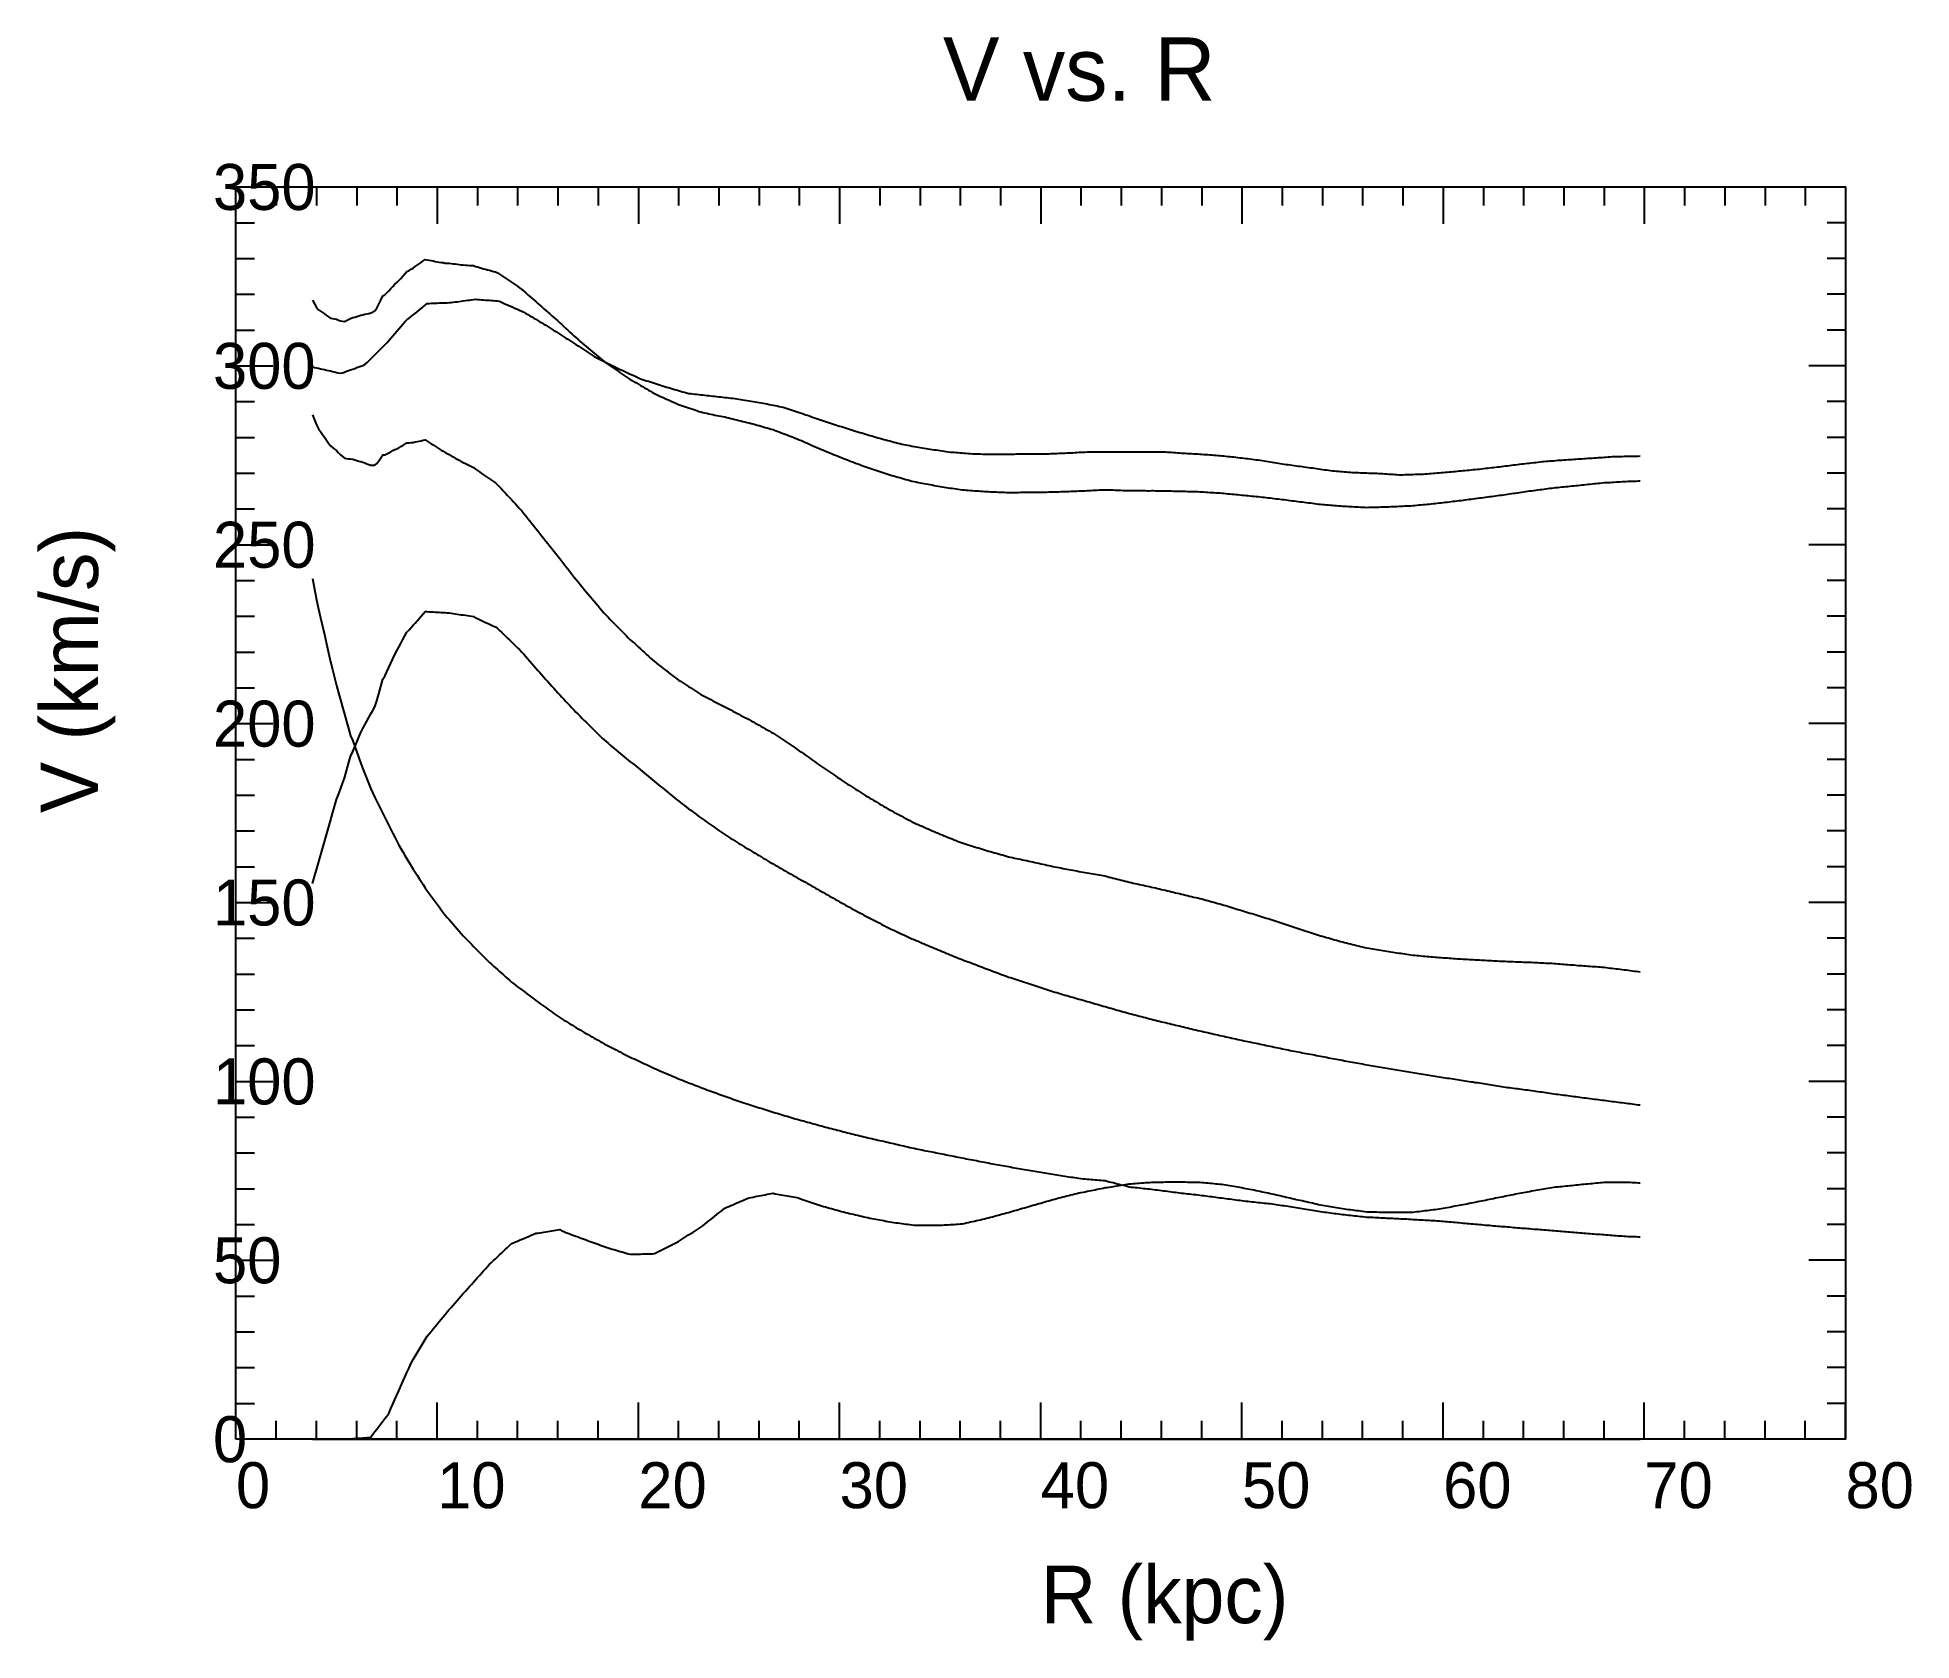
# Model space of a CAD drawing. Extents: x -35 to 291, y -35 to 244.
import ezdxf

# ---------------------------------------------------------------- set-up
doc = ezdxf.new("R2010")
doc.units = 0

msp = doc.modelspace()

# ---------------------------------------------------------------- texts
at = {"color": 0}
for s, height, p in [('V vs. R', 11, (123, 232.81)), ('350', 8, (-4, 213.81)), ('300', 8, (-4, 182.69)), ('250', 8, (-4, 151.58)), ('200', 8, (-4, 120.46)), ('150', 8, (-4, 89.35)), ('100', 8, (-4, 58.23)), ('50', 8, (-4, 27.12)), ('0', 8, (-4, -4)), ('0', 8, (0, -12)), ('10', 8, (35, -12)), ('20', 8, (70, -12)), ('30', 8, (105, -12)), ('40', 8, (140, -12)), ('50', 8, (175, -12)), ('60', 8, (210, -12)), ('70', 8, (245, -12)), ('80', 8, (280, -12)), ('R (kpc)', 10, (140, -32))]:
    msp.add_text(s, height=height, dxfattribs=at).set_placement(p)
msp.add_text('V (km/s)', height=10, rotation=90, dxfattribs=at).set_placement((-24, 108.9))

# ---------------------------------------------------------------- linework, layer by layer
at = {"color": 0}
for p, q in [((7, 217.81), (7, 214.61)), ((14, 217.81), (14, 214.61)), ((21, 217.81), (21, 214.61)), ((28, 217.81), (28, 214.61)), ((35, 217.81), (35, 211.41)), ((42, 217.81), (42, 214.61)), ((49, 217.81), (49, 214.61)), ((56, 217.81), (56, 214.61)), ((63, 217.81), (63, 214.61)), ((70, 217.81), (70, 211.41)), ((77, 217.81), (77, 214.61)), ((84, 217.81), (84, 214.61)), ((91, 217.81), (91, 214.61)), ((98, 217.81), (98, 214.61)), ((105, 217.81), (105, 211.41)), ((112, 217.81), (112, 214.61)), ((119, 217.81), (119, 214.61)), ((126, 217.81), (126, 214.61)), ((133, 217.81), (133, 214.61)), ((140, 217.81), (140, 211.41)), ((147, 217.81), (147, 214.61)), ((154, 217.81), (154, 214.61)), ((161, 217.81), (161, 214.61)), ((168, 217.81), (168, 214.61)), ((175, 217.81), (175, 211.41)), ((182, 217.81), (182, 214.61)), ((189, 217.81), (189, 214.61)), ((196, 217.81), (196, 214.61)), ((203, 217.81), (203, 214.61)), ((210, 217.81), (210, 211.41)), ((217, 217.81), (217, 214.61)), ((224, 217.81), (224, 214.61)), ((231, 217.81), (231, 214.61)), ((238, 217.81), (238, 214.61)), ((245, 217.81), (245, 211.41)), ((252, 217.81), (252, 214.61)), ((259, 217.81), (259, 214.61)), ((266, 217.81), (266, 214.61)), ((273, 217.81), (273, 214.61)), ((280, 217.81), (280, 211.41)), ((0, 211.58), (3.2, 211.58)), ((280, 211.58), (276.8, 211.58)), ((0, 205.36), (3.2, 205.36)), ((280, 205.36), (276.8, 205.36)), ((0, 199.14), (3.2, 199.14)), ((280, 199.14), (276.8, 199.14)), ((0, 192.91), (3.2, 192.91)), ((280, 192.91), (276.8, 192.91)), ((0, 186.69), (6.4, 186.69)), ((280, 186.69), (273.6, 186.69)), ((0, 180.47), (3.2, 180.47)), ((280, 180.47), (276.8, 180.47)), ((0, 174.25), (3.2, 174.25)), ((280, 174.25), (276.8, 174.25)), ((0, 168.02), (3.2, 168.02)), ((280, 168.02), (276.8, 168.02)), ((0, 161.8), (3.2, 161.8)), ((280, 161.8), (276.8, 161.8)), ((0, 155.58), (6.4, 155.58)), ((280, 155.58), (273.6, 155.58)), ((0, 149.35), (3.2, 149.35)), ((280, 149.35), (276.8, 149.35)), ((0, 143.13), (3.2, 143.13)), ((280, 143.13), (276.8, 143.13)), ((0, 136.91), (3.2, 136.91)), ((280, 136.91), (276.8, 136.91)), ((0, 130.68), (3.2, 130.68)), ((280, 130.68), (276.8, 130.68)), ((0, 124.46), (6.4, 124.46)), ((280, 124.46), (273.6, 124.46)), ((0, 118.24), (3.2, 118.24)), ((280, 118.24), (276.8, 118.24)), ((0, 112.01), (3.2, 112.01)), ((280, 112.01), (276.8, 112.01)), ((0, 105.79), (3.2, 105.79)), ((280, 105.79), (276.8, 105.79)), ((0, 99.57), (3.2, 99.57)), ((280, 99.57), (276.8, 99.57)), ((0, 93.35), (6.4, 93.35)), ((280, 93.35), (273.6, 93.35)), ((0, 87.12), (3.2, 87.12)), ((280, 87.12), (276.8, 87.12)), ((0, 80.9), (3.2, 80.9)), ((280, 80.9), (276.8, 80.9)), ((0, 74.68), (3.2, 74.68)), ((280, 74.68), (276.8, 74.68)), ((0, 68.45), (3.2, 68.45)), ((280, 68.45), (276.8, 68.45)), ((0, 62.23), (6.4, 62.23)), ((280, 62.23), (273.6, 62.23)), ((0, 56.01), (3.2, 56.01)), ((280, 56.01), (276.8, 56.01)), ((0, 49.78), (3.2, 49.78)), ((280, 49.78), (276.8, 49.78)), ((0, 43.56), (3.2, 43.56)), ((280, 43.56), (276.8, 43.56)), ((0, 37.34), (3.2, 37.34)), ((280, 37.34), (276.8, 37.34)), ((0, 31.12), (6.4, 31.12)), ((280, 31.12), (273.6, 31.12)), ((0, 24.89), (3.2, 24.89)), ((280, 24.89), (276.8, 24.89)), ((0, 18.67), (3.2, 18.67)), ((280, 18.67), (276.8, 18.67)), ((0, 12.45), (3.2, 12.45)), ((280, 12.45), (276.8, 12.45)), ((0, 6.22), (3.2, 6.22)), ((35, 0), (35, 6.4)), ((70, 0), (70, 6.4)), ((105, 0), (105, 6.4)), ((140, 0), (140, 6.4)), ((175, 0), (175, 6.4)), ((210, 0), (210, 6.4)), ((245, 0), (245, 6.4)), ((280, 6.22), (276.8, 6.22)), ((280, 0), (280, 6.4)), ((7, 0), (7, 3.2)), ((14, 0), (14, 3.2)), ((21, 0), (21, 3.2)), ((28, 0), (28, 3.2)), ((42, 0), (42, 3.2)), ((49, 0), (49, 3.2)), ((56, 0), (56, 3.2)), ((63, 0), (63, 3.2)), ((77, 0), (77, 3.2)), ((84, 0), (84, 3.2)), ((91, 0), (91, 3.2)), ((98, 0), (98, 3.2)), ((112, 0), (112, 3.2)), ((119, 0), (119, 3.2)), ((126, 0), (126, 3.2)), ((133, 0), (133, 3.2)), ((147, 0), (147, 3.2)), ((154, 0), (154, 3.2)), ((161, 0), (161, 3.2)), ((168, 0), (168, 3.2)), ((182, 0), (182, 3.2)), ((189, 0), (189, 3.2)), ((196, 0), (196, 3.2)), ((203, 0), (203, 3.2)), ((217, 0), (217, 3.2)), ((224, 0), (224, 3.2)), ((231, 0), (231, 3.2)), ((238, 0), (238, 3.2)), ((252, 0), (252, 3.2)), ((259, 0), (259, 3.2)), ((266, 0), (266, 3.2)), ((273, 0), (273, 3.2))]:
    msp.add_line(p, q, dxfattribs=at)
msp.add_lwpolyline([(0, 0), (0, 217.81), (280, 217.81), (280, 0)], close=True, dxfattribs=at)
at = {"color": 5}
for points in [[(13.3, 198.11), (13.65, 197.48), (14, 196.87), (14.35, 196.45), (14.7, 196.2), (15.05, 195.97), (15.4, 195.76), (15.75, 195.45), (16.1, 195.19), (16.45, 194.96), (16.8, 194.9), (17.15, 194.85), (17.5, 194.81), (17.85, 194.63), (18.2, 194.54), (18.55, 194.47), (18.9, 194.4), (19.25, 194.57), (19.6, 194.73), (19.95, 194.9), (20.3, 195.09), (20.65, 195.18), (21, 195.28), (21.35, 195.39), (21.7, 195.5), (22.05, 195.59), (22.4, 195.66), (22.75, 195.73), (23.1, 195.81), (23.45, 195.89), (23.8, 196.04), (24.15, 196.25), (24.5, 196.74), (24.85, 197.44), (25.2, 198.14), (25.55, 198.86), (25.9, 199.04), (26.25, 199.39), (26.6, 199.75), (26.95, 200.12), (27.3, 200.51), (27.65, 200.9), (28, 201.18), (28.35, 201.51), (28.7, 201.91), (29.05, 202.3), (29.4, 202.7), (29.75, 203.1), (30.1, 203.29), (30.45, 203.49), (30.8, 203.69), (31.15, 203.95), (31.5, 204.19), (31.85, 204.43), (32.2, 204.68), (32.55, 204.93), (32.9, 205.18), (33.25, 205.12), (33.6, 205.05), (33.95, 204.99), (34.3, 204.93), (34.65, 204.87), (35, 204.81), (35.35, 204.75), (35.7, 204.69), (36.05, 204.64), (36.4, 204.58), (36.75, 204.58), (37.1, 204.56), (37.45, 204.5), (37.8, 204.46), (38.15, 204.41), (38.5, 204.37), (38.85, 204.32), (39.2, 204.28), (39.55, 204.24), (39.9, 204.2), (40.25, 204.19), (40.6, 204.17), (40.95, 204.16), (41.3, 204.14), (41.65, 204), (42, 203.9), (42.35, 203.8), (42.7, 203.69), (43.05, 203.59), (43.4, 203.49), (43.75, 203.39), (44.1, 203.31), (44.45, 203.22), (44.8, 203.13), (45.15, 203.05), (45.5, 202.88), (45.85, 202.65), (46.2, 202.42), (46.55, 202.19), (46.9, 201.96), (47.25, 201.73), (47.6, 201.5), (47.95, 201.27), (48.3, 201.02), (48.65, 200.78), (49, 200.53), (49.35, 200.29), (49.7, 199.97), (50.05, 199.67), (50.4, 199.37), (50.75, 199.07), (51.1, 198.77), (51.45, 198.47), (51.8, 198.17), (52.15, 197.87), (52.5, 197.55), (52.85, 197.24), (53.2, 196.94), (53.55, 196.63), (53.9, 196.33), (54.25, 196.03), (54.6, 195.72), (54.95, 195.41), (55.3, 195.11), (55.65, 194.8), (56, 194.5), (56.35, 194.19), (56.7, 193.86), (57.05, 193.53), (57.4, 193.21), (57.75, 192.89), (58.1, 192.57), (58.45, 192.24), (58.8, 191.92), (59.15, 191.6), (59.5, 191.27), (59.85, 190.95), (60.2, 190.62), (60.55, 190.33), (60.9, 190.04), (61.25, 189.75), (61.6, 189.46), (61.95, 189.17), (62.3, 188.88), (62.65, 188.59), (63, 188.29), (63.35, 188), (63.7, 187.71), (64.05, 187.42), (64.4, 187.16), (64.75, 186.92), (65.1, 186.69), (65.45, 186.45), (65.8, 186.22), (66.15, 185.98), (66.5, 185.74), (66.85, 185.5), (67.2, 185.27), (67.55, 185.03), (67.9, 184.79), (68.25, 184.55), (68.6, 184.32), (68.95, 184.12), (69.3, 183.91), (69.65, 183.71), (70, 183.5), (70.35, 183.3), (70.7, 183.09), (71.05, 182.89), (71.4, 182.68), (71.75, 182.47), (72.1, 182.27), (72.45, 182.06), (72.8, 181.86), (73.15, 181.71), (73.5, 181.55), (73.85, 181.39), (74.2, 181.23), (74.55, 181.07), (74.9, 180.92), (75.25, 180.76), (75.6, 180.6), (75.95, 180.44), (76.3, 180.29), (76.65, 180.14), (77, 179.99), (77.35, 179.88), (77.7, 179.75), (78.05, 179.63), (78.4, 179.51), (78.75, 179.38), (79.1, 179.26), (79.45, 179.14), (79.8, 179.02), (80.15, 178.9), (80.5, 178.78), (80.85, 178.68), (81.2, 178.59), (81.55, 178.52), (81.9, 178.44), (82.25, 178.36), (82.6, 178.29), (82.95, 178.21), (83.3, 178.14), (83.65, 178.07), (84, 178), (84.35, 177.93), (84.7, 177.86), (85.05, 177.8), (85.4, 177.72), (85.75, 177.63), (86.1, 177.54), (86.45, 177.46), (86.8, 177.37), (87.15, 177.28), (87.5, 177.2), (87.85, 177.11), (88.2, 177.02), (88.55, 176.94), (88.9, 176.85), (89.25, 176.78), (89.6, 176.68), (89.95, 176.58), (90.3, 176.48), (90.65, 176.39), (91, 176.29), (91.35, 176.19), (91.7, 176.09), (92.05, 175.99), (92.4, 175.9), (92.75, 175.8), (93.1, 175.7), (93.45, 175.61), (93.8, 175.47), (94.15, 175.33), (94.5, 175.2), (94.85, 175.07), (95.2, 174.93), (95.55, 174.8), (95.9, 174.67), (96.25, 174.53), (96.6, 174.4), (96.95, 174.26), (97.3, 174.13), (97.65, 173.99), (98, 173.83), (98.35, 173.68), (98.7, 173.52), (99.05, 173.37), (99.4, 173.22), (99.75, 173.06), (100.1, 172.91), (100.45, 172.75), (100.8, 172.6), (101.15, 172.45), (101.5, 172.29), (101.85, 172.15), (102.2, 172.01), (102.55, 171.87), (102.9, 171.72), (103.25, 171.58), (103.6, 171.44), (103.95, 171.3), (104.3, 171.16), (104.65, 171.02), (105, 170.87), (105.35, 170.73), (105.7, 170.59), (106.05, 170.46), (106.4, 170.32), (106.75, 170.19), (107.1, 170.05), (107.45, 169.92), (107.8, 169.78), (108.15, 169.65), (108.5, 169.52), (108.85, 169.38), (109.2, 169.25), (109.55, 169.11), (109.9, 168.99), (110.25, 168.88), (110.6, 168.76), (110.95, 168.65), (111.3, 168.54), (111.65, 168.42), (112, 168.31), (112.35, 168.19), (112.7, 168.08), (113.05, 167.96), (113.4, 167.85), (113.75, 167.73), (114.1, 167.63), (114.45, 167.54), (114.8, 167.44), (115.15, 167.34), (115.5, 167.25), (115.85, 167.15), (116.2, 167.05), (116.55, 166.95), (116.9, 166.85), (117.25, 166.75), (117.6, 166.66), (117.95, 166.57), (118.3, 166.49), (118.65, 166.43), (119, 166.36), (119.35, 166.3), (119.7, 166.23), (120.05, 166.16), (120.4, 166.1), (120.75, 166.03), (121.1, 165.97), (121.45, 165.9), (121.8, 165.84), (122.15, 165.77), (122.5, 165.72), (122.85, 165.66), (123.2, 165.61), (123.55, 165.55), (123.9, 165.5), (124.25, 165.44), (124.6, 165.39), (124.95, 165.34), (125.3, 165.28), (125.65, 165.23), (126, 165.17), (126.35, 165.12), (126.7, 165.1), (127.05, 165.07), (127.4, 165.05), (127.75, 165.02), (128.1, 165), (128.45, 164.97), (128.8, 164.95), (129.15, 164.93), (129.5, 164.9), (129.85, 164.88), (130.2, 164.85), (130.55, 164.83), (130.9, 164.82), (131.25, 164.8), (131.6, 164.79), (131.95, 164.77), (132.3, 164.76), (132.65, 164.74), (133, 164.73), (133.35, 164.71), (133.7, 164.7), (134.05, 164.68), (134.4, 164.67), (134.75, 164.67), (135.1, 164.68), (135.45, 164.68), (135.8, 164.69), (136.15, 164.69), (136.5, 164.7), (136.85, 164.7), (137.2, 164.71), (137.55, 164.71), (137.9, 164.72), (138.25, 164.72), (138.6, 164.73), (138.95, 164.73), (139.3, 164.74), (139.65, 164.74), (140, 164.74), (140.35, 164.75), (140.7, 164.75), (141.05, 164.75), (141.4, 164.76), (141.75, 164.76), (142.1, 164.76), (142.45, 164.77), (142.8, 164.78), (143.15, 164.8), (143.5, 164.81), (143.85, 164.82), (144.2, 164.84), (144.55, 164.85), (144.9, 164.86), (145.25, 164.88), (145.6, 164.89), (145.95, 164.91), (146.3, 164.92), (146.65, 164.93), (147, 164.95), (147.35, 164.97), (147.7, 164.98), (148.05, 165), (148.4, 165.02), (148.75, 165.03), (149.1, 165.05), (149.45, 165.07), (149.8, 165.08), (150.15, 165.1), (150.5, 165.12), (150.85, 165.13), (151.2, 165.15), (151.55, 165.14), (151.9, 165.12), (152.25, 165.11), (152.6, 165.1), (152.95, 165.09), (153.3, 165.07), (153.65, 165.06), (154, 165.05), (154.35, 165.04), (154.7, 165.03), (155.05, 165.01), (155.4, 165.01), (155.75, 164.99), (156.1, 164.99), (156.45, 164.99), (156.8, 164.99), (157.15, 164.99), (157.5, 164.99), (157.85, 164.99), (158.2, 164.99), (158.55, 164.98), (158.9, 164.98), (159.25, 164.99), (159.6, 164.99), (159.95, 164.98), (160.3, 164.97), (160.65, 164.97), (161, 164.96), (161.35, 164.95), (161.7, 164.95), (162.05, 164.94), (162.4, 164.93), (162.75, 164.93), (163.1, 164.92), (163.45, 164.91), (163.8, 164.9), (164.15, 164.89), (164.5, 164.89), (164.85, 164.88), (165.2, 164.87), (165.55, 164.86), (165.9, 164.85), (166.25, 164.84), (166.6, 164.83), (166.95, 164.82), (167.3, 164.81), (167.65, 164.8), (168, 164.78), (168.35, 164.76), (168.7, 164.74), (169.05, 164.71), (169.4, 164.69), (169.75, 164.67), (170.1, 164.64), (170.45, 164.62), (170.8, 164.6), (171.15, 164.58), (171.5, 164.55), (171.85, 164.53), (172.2, 164.5), (172.55, 164.46), (172.9, 164.43), (173.25, 164.39), (173.6, 164.36), (173.95, 164.32), (174.3, 164.29), (174.65, 164.25), (175, 164.22), (175.35, 164.19), (175.7, 164.15), (176.05, 164.12), (176.4, 164.08), (176.75, 164.05), (177.1, 164.01), (177.45, 163.97), (177.8, 163.94), (178.15, 163.9), (178.5, 163.87), (178.85, 163.83), (179.2, 163.79), (179.55, 163.76), (179.9, 163.72), (180.25, 163.68), (180.6, 163.64), (180.95, 163.59), (181.3, 163.55), (181.65, 163.5), (182, 163.46), (182.35, 163.42), (182.7, 163.37), (183.05, 163.33), (183.4, 163.28), (183.75, 163.24), (184.1, 163.2), (184.45, 163.15), (184.8, 163.11), (185.15, 163.06), (185.5, 163.02), (185.85, 162.97), (186.2, 162.93), (186.55, 162.88), (186.9, 162.84), (187.25, 162.79), (187.6, 162.75), (187.95, 162.7), (188.3, 162.66), (188.65, 162.63), (189, 162.6), (189.35, 162.57), (189.7, 162.54), (190.05, 162.51), (190.4, 162.48), (190.75, 162.44), (191.1, 162.41), (191.45, 162.38), (191.8, 162.35), (192.15, 162.32), (192.5, 162.29), (192.85, 162.28), (193.2, 162.26), (193.55, 162.24), (193.9, 162.22), (194.25, 162.21), (194.6, 162.19), (194.95, 162.17), (195.3, 162.15), (195.65, 162.13), (196, 162.11), (196.35, 162.1), (196.7, 162.08), (197.05, 162.1), (197.4, 162.11), (197.75, 162.12), (198.1, 162.12), (198.45, 162.13), (198.8, 162.14), (199.15, 162.15), (199.5, 162.16), (199.85, 162.17), (200.2, 162.17), (200.55, 162.18), (200.9, 162.2), (201.25, 162.22), (201.6, 162.23), (201.95, 162.25), (202.3, 162.27), (202.65, 162.29), (203, 162.3), (203.35, 162.32), (203.7, 162.34), (204.05, 162.36), (204.4, 162.37), (204.75, 162.39), (205.1, 162.42), (205.45, 162.46), (205.8, 162.49), (206.15, 162.52), (206.5, 162.56), (206.85, 162.59), (207.2, 162.63), (207.55, 162.66), (207.9, 162.69), (208.25, 162.73), (208.6, 162.76), (208.95, 162.8), (209.3, 162.84), (209.65, 162.88), (210, 162.92), (210.35, 162.97), (210.7, 163.01), (211.05, 163.05), (211.4, 163.09), (211.75, 163.13), (212.1, 163.17), (212.45, 163.21), (212.8, 163.25), (213.15, 163.3), (213.5, 163.34), (213.85, 163.39), (214.2, 163.43), (214.55, 163.48), (214.9, 163.53), (215.25, 163.57), (215.6, 163.62), (215.95, 163.66), (216.3, 163.71), (216.65, 163.76), (217, 163.8), (217.35, 163.85), (217.7, 163.89), (218.05, 163.94), (218.4, 163.99), (218.75, 164.03), (219.1, 164.08), (219.45, 164.13), (219.8, 164.18), (220.15, 164.22), (220.5, 164.27), (220.85, 164.32), (221.2, 164.37), (221.55, 164.42), (221.9, 164.47), (222.25, 164.52), (222.6, 164.57), (222.95, 164.63), (223.3, 164.68), (223.65, 164.73), (224, 164.78), (224.35, 164.83), (224.7, 164.88), (225.05, 164.93), (225.4, 164.98), (225.75, 165.03), (226.1, 165.07), (226.45, 165.12), (226.8, 165.16), (227.15, 165.21), (227.5, 165.25), (227.85, 165.3), (228.2, 165.34), (228.55, 165.39), (228.9, 165.43), (229.25, 165.48), (229.6, 165.53), (229.95, 165.56), (230.3, 165.59), (230.65, 165.63), (231, 165.66), (231.35, 165.7), (231.7, 165.73), (232.05, 165.77), (232.4, 165.8), (232.75, 165.84), (233.1, 165.87), (233.45, 165.91), (233.8, 165.94), (234.15, 165.98), (234.5, 166.01), (234.85, 166.05), (235.2, 166.09), (235.55, 166.12), (235.9, 166.16), (236.25, 166.2), (236.6, 166.23), (236.95, 166.27), (237.3, 166.3), (237.65, 166.34), (238, 166.38), (238.35, 166.39), (238.7, 166.41), (239.05, 166.43), (239.4, 166.45), (239.75, 166.47), (240.1, 166.49), (240.45, 166.51), (240.8, 166.53), (241.15, 166.55), (241.5, 166.57), (241.85, 166.59), (242.2, 166.61), (242.55, 166.62), (242.9, 166.64), (243.25, 166.65), (243.6, 166.66), (243.95, 166.68), (244.3, 166.69)], [(13.3, 96.65), (13.65, 97.86), (14, 99.06), (14.35, 100.27), (14.7, 101.47), (15.05, 102.68), (15.4, 103.9), (15.75, 105.12), (16.1, 106.33), (16.45, 107.56), (16.8, 108.81), (17.15, 110.05), (17.5, 111.29), (17.85, 112.13), (18.2, 113.08), (18.55, 114.03), (18.9, 114.98), (19.25, 116.27), (19.6, 117.5), (19.95, 118.74), (20.3, 119.6), (20.65, 120.43), (21, 121.26), (21.35, 122.09), (21.7, 122.92), (22.05, 123.63), (22.4, 124.26), (22.75, 124.89), (23.1, 125.52), (23.45, 126.15), (23.8, 126.77), (24.15, 127.4), (24.5, 128.41), (24.85, 129.67), (25.2, 130.93), (25.55, 132.19), (25.9, 132.74), (26.25, 133.49), (26.6, 134.24), (26.95, 134.99), (27.3, 135.74), (27.65, 136.49), (28, 137.1), (28.35, 137.76), (28.7, 138.42), (29.05, 139.07), (29.4, 139.73), (29.75, 140.39), (30.1, 140.77), (30.45, 141.17), (30.8, 141.56), (31.15, 141.96), (31.5, 142.35), (31.85, 142.75), (32.2, 143.15), (32.55, 143.54), (32.9, 143.94), (33.25, 143.95), (33.6, 143.93), (33.95, 143.91), (34.3, 143.89), (34.65, 143.87), (35, 143.85), (35.35, 143.83), (35.7, 143.82), (36.05, 143.8), (36.4, 143.78), (36.75, 143.76), (37.1, 143.74), (37.45, 143.68), (37.8, 143.63), (38.15, 143.58), (38.5, 143.52), (38.85, 143.47), (39.2, 143.41), (39.55, 143.36), (39.9, 143.31), (40.25, 143.25), (40.6, 143.2), (40.95, 143.15), (41.3, 143.09), (41.65, 142.89), (42, 142.73), (42.35, 142.57), (42.7, 142.41), (43.05, 142.25), (43.4, 142.08), (43.75, 141.92), (44.1, 141.76), (44.45, 141.6), (44.8, 141.44), (45.15, 141.27), (45.5, 141.02), (45.85, 140.68), (46.2, 140.35), (46.55, 140.01), (46.9, 139.68), (47.25, 139.34), (47.6, 139.01), (47.95, 138.67), (48.3, 138.34), (48.65, 138), (49, 137.67), (49.35, 137.33), (49.7, 136.92), (50.05, 136.52), (50.4, 136.12), (50.75, 135.72), (51.1, 135.32), (51.45, 134.92), (51.8, 134.52), (52.15, 134.12), (52.5, 133.73), (52.85, 133.33), (53.2, 132.94), (53.55, 132.55), (53.9, 132.16), (54.25, 131.78), (54.6, 131.39), (54.95, 131), (55.3, 130.61), (55.65, 130.23), (56, 129.84), (56.35, 129.45), (56.7, 129.08), (57.05, 128.71), (57.4, 128.34), (57.75, 127.96), (58.1, 127.59), (58.45, 127.22), (58.8, 126.85), (59.15, 126.48), (59.5, 126.11), (59.85, 125.74), (60.2, 125.37), (60.55, 125.03), (60.9, 124.69), (61.25, 124.35), (61.6, 124.01), (61.95, 123.67), (62.3, 123.33), (62.65, 122.98), (63, 122.64), (63.35, 122.3), (63.7, 121.96), (64.05, 121.62), (64.4, 121.33), (64.75, 121.04), (65.1, 120.74), (65.45, 120.45), (65.8, 120.16), (66.15, 119.87), (66.5, 119.58), (66.85, 119.29), (67.2, 119), (67.55, 118.71), (67.9, 118.42), (68.25, 118.13), (68.6, 117.84), (68.95, 117.56), (69.3, 117.27), (69.65, 116.98), (70, 116.7), (70.35, 116.41), (70.7, 116.12), (71.05, 115.84), (71.4, 115.55), (71.75, 115.26), (72.1, 114.98), (72.45, 114.69), (72.8, 114.41), (73.15, 114.12), (73.5, 113.84), (73.85, 113.55), (74.2, 113.27), (74.55, 112.98), (74.9, 112.7), (75.25, 112.41), (75.6, 112.13), (75.95, 111.84), (76.3, 111.56), (76.65, 111.28), (77, 111.01), (77.35, 110.74), (77.7, 110.47), (78.05, 110.21), (78.4, 109.94), (78.75, 109.67), (79.1, 109.4), (79.45, 109.13), (79.8, 108.86), (80.15, 108.59), (80.5, 108.32), (80.85, 108.07), (81.2, 107.83), (81.55, 107.59), (81.9, 107.34), (82.25, 107.1), (82.6, 106.86), (82.95, 106.61), (83.3, 106.37), (83.65, 106.13), (84, 105.89), (84.35, 105.64), (84.7, 105.4), (85.05, 105.18), (85.4, 104.96), (85.75, 104.73), (86.1, 104.51), (86.45, 104.29), (86.8, 104.07), (87.15, 103.85), (87.5, 103.63), (87.85, 103.41), (88.2, 103.19), (88.55, 102.96), (88.9, 102.74), (89.25, 102.54), (89.6, 102.33), (89.95, 102.12), (90.3, 101.91), (90.65, 101.7), (91, 101.5), (91.35, 101.29), (91.7, 101.08), (92.05, 100.87), (92.4, 100.66), (92.75, 100.45), (93.1, 100.25), (93.45, 100.05), (93.8, 99.85), (94.15, 99.65), (94.5, 99.45), (94.85, 99.25), (95.2, 99.05), (95.55, 98.85), (95.9, 98.65), (96.25, 98.45), (96.6, 98.25), (96.95, 98.05), (97.3, 97.85), (97.65, 97.65), (98, 97.45), (98.35, 97.25), (98.7, 97.06), (99.05, 96.86), (99.4, 96.66), (99.75, 96.46), (100.1, 96.26), (100.45, 96.06), (100.8, 95.86), (101.15, 95.66), (101.5, 95.46), (101.85, 95.26), (102.2, 95.07), (102.55, 94.87), (102.9, 94.67), (103.25, 94.48), (103.6, 94.28), (103.95, 94.08), (104.3, 93.89), (104.65, 93.69), (105, 93.49), (105.35, 93.3), (105.7, 93.1), (106.05, 92.91), (106.4, 92.72), (106.75, 92.52), (107.1, 92.33), (107.45, 92.13), (107.8, 91.94), (108.15, 91.75), (108.5, 91.55), (108.85, 91.36), (109.2, 91.16), (109.55, 90.97), (109.9, 90.8), (110.25, 90.62), (110.6, 90.44), (110.95, 90.26), (111.3, 90.08), (111.65, 89.91), (112, 89.73), (112.35, 89.55), (112.7, 89.37), (113.05, 89.19), (113.4, 89.02), (113.75, 88.84), (114.1, 88.68), (114.45, 88.52), (114.8, 88.35), (115.15, 88.19), (115.5, 88.03), (115.85, 87.86), (116.2, 87.7), (116.55, 87.54), (116.9, 87.37), (117.25, 87.21), (117.6, 87.05), (117.95, 86.89), (118.3, 86.75), (118.65, 86.6), (119, 86.45), (119.35, 86.3), (119.7, 86.16), (120.05, 86.01), (120.4, 85.86), (120.75, 85.71), (121.1, 85.57), (121.45, 85.42), (121.8, 85.27), (122.15, 85.13), (122.5, 84.98), (122.85, 84.84), (123.2, 84.7), (123.55, 84.55), (123.9, 84.41), (124.25, 84.27), (124.6, 84.12), (124.95, 83.98), (125.3, 83.84), (125.65, 83.69), (126, 83.55), (126.35, 83.42), (126.7, 83.29), (127.05, 83.15), (127.4, 83.02), (127.75, 82.89), (128.1, 82.75), (128.45, 82.62), (128.8, 82.49), (129.15, 82.35), (129.5, 82.22), (129.85, 82.09), (130.2, 81.95), (130.55, 81.82), (130.9, 81.69), (131.25, 81.56), (131.6, 81.43), (131.95, 81.3), (132.3, 81.17), (132.65, 81.04), (133, 80.91), (133.35, 80.78), (133.7, 80.65), (134.05, 80.52), (134.4, 80.39), (134.75, 80.29), (135.1, 80.17), (135.45, 80.06), (135.8, 79.95), (136.15, 79.84), (136.5, 79.72), (136.85, 79.61), (137.2, 79.5), (137.55, 79.38), (137.9, 79.27), (138.25, 79.16), (138.6, 79.04), (138.95, 78.93), (139.3, 78.81), (139.65, 78.7), (140, 78.58), (140.35, 78.47), (140.7, 78.35), (141.05, 78.23), (141.4, 78.12), (141.75, 78), (142.1, 77.89), (142.45, 77.77), (142.8, 77.67), (143.15, 77.57), (143.5, 77.47), (143.85, 77.36), (144.2, 77.26), (144.55, 77.16), (144.9, 77.06), (145.25, 76.96), (145.6, 76.86), (145.95, 76.76), (146.3, 76.66), (146.65, 76.55), (147, 76.45), (147.35, 76.35), (147.7, 76.25), (148.05, 76.15), (148.4, 76.05), (148.75, 75.95), (149.1, 75.85), (149.45, 75.74), (149.8, 75.64), (150.15, 75.54), (150.5, 75.44), (150.85, 75.34), (151.2, 75.24), (151.55, 75.14), (151.9, 75.04), (152.25, 74.95), (152.6, 74.85), (152.95, 74.75), (153.3, 74.65), (153.65, 74.55), (154, 74.45), (154.35, 74.36), (154.7, 74.26), (155.05, 74.16), (155.4, 74.07), (155.75, 73.97), (156.1, 73.88), (156.45, 73.79), (156.8, 73.69), (157.15, 73.6), (157.5, 73.5), (157.85, 73.41), (158.2, 73.32), (158.55, 73.22), (158.9, 73.13), (159.25, 73.04), (159.6, 72.96), (159.95, 72.87), (160.3, 72.79), (160.65, 72.7), (161, 72.62), (161.35, 72.54), (161.7, 72.45), (162.05, 72.37), (162.4, 72.29), (162.75, 72.2), (163.1, 72.12), (163.45, 72.03), (163.8, 71.95), (164.15, 71.87), (164.5, 71.78), (164.85, 71.7), (165.2, 71.61), (165.55, 71.53), (165.9, 71.45), (166.25, 71.36), (166.6, 71.28), (166.95, 71.19), (167.3, 71.11), (167.65, 71.03), (168, 70.95), (168.35, 70.87), (168.7, 70.79), (169.05, 70.71), (169.4, 70.63), (169.75, 70.55), (170.1, 70.47), (170.45, 70.39), (170.8, 70.32), (171.15, 70.24), (171.5, 70.16), (171.85, 70.08), (172.2, 70), (172.55, 69.93), (172.9, 69.85), (173.25, 69.77), (173.6, 69.7), (173.95, 69.62), (174.3, 69.54), (174.65, 69.47), (175, 69.39), (175.35, 69.31), (175.7, 69.24), (176.05, 69.16), (176.4, 69.09), (176.75, 69.02), (177.1, 68.94), (177.45, 68.87), (177.8, 68.8), (178.15, 68.72), (178.5, 68.65), (178.85, 68.57), (179.2, 68.5), (179.55, 68.43), (179.9, 68.35), (180.25, 68.28), (180.6, 68.21), (180.95, 68.14), (181.3, 68.06), (181.65, 67.99), (182, 67.92), (182.35, 67.85), (182.7, 67.78), (183.05, 67.7), (183.4, 67.63), (183.75, 67.56), (184.1, 67.49), (184.45, 67.43), (184.8, 67.36), (185.15, 67.29), (185.5, 67.23), (185.85, 67.16), (186.2, 67.09), (186.55, 67.03), (186.9, 66.96), (187.25, 66.89), (187.6, 66.83), (187.95, 66.76), (188.3, 66.69), (188.65, 66.63), (189, 66.56), (189.35, 66.49), (189.7, 66.43), (190.05, 66.36), (190.4, 66.29), (190.75, 66.23), (191.1, 66.16), (191.45, 66.09), (191.8, 66.03), (192.15, 65.96), (192.5, 65.9), (192.85, 65.83), (193.2, 65.77), (193.55, 65.71), (193.9, 65.64), (194.25, 65.58), (194.6, 65.52), (194.95, 65.45), (195.3, 65.39), (195.65, 65.33), (196, 65.26), (196.35, 65.2), (196.7, 65.14), (197.05, 65.08), (197.4, 65.02), (197.75, 64.96), (198.1, 64.9), (198.45, 64.84), (198.8, 64.77), (199.15, 64.71), (199.5, 64.65), (199.85, 64.59), (200.2, 64.53), (200.55, 64.47), (200.9, 64.42), (201.25, 64.36), (201.6, 64.3), (201.95, 64.24), (202.3, 64.18), (202.65, 64.13), (203, 64.07), (203.35, 64.01), (203.7, 63.95), (204.05, 63.89), (204.4, 63.84), (204.75, 63.78), (205.1, 63.72), (205.45, 63.66), (205.8, 63.61), (206.15, 63.55), (206.5, 63.49), (206.85, 63.43), (207.2, 63.37), (207.55, 63.32), (207.9, 63.26), (208.25, 63.2), (208.6, 63.14), (208.95, 63.09), (209.3, 63.04), (209.65, 62.98), (210, 62.93), (210.35, 62.88), (210.7, 62.82), (211.05, 62.77), (211.4, 62.71), (211.75, 62.66), (212.1, 62.61), (212.45, 62.55), (212.8, 62.5), (213.15, 62.45), (213.5, 62.39), (213.85, 62.34), (214.2, 62.29), (214.55, 62.23), (214.9, 62.18), (215.25, 62.13), (215.6, 62.07), (215.95, 62.02), (216.3, 61.97), (216.65, 61.91), (217, 61.86), (217.35, 61.8), (217.7, 61.75), (218.05, 61.69), (218.4, 61.64), (218.75, 61.58), (219.1, 61.53), (219.45, 61.47), (219.8, 61.42), (220.15, 61.36), (220.5, 61.31), (220.85, 61.25), (221.2, 61.2), (221.55, 61.16), (221.9, 61.11), (222.25, 61.07), (222.6, 61.02), (222.95, 60.97), (223.3, 60.93), (223.65, 60.88), (224, 60.83), (224.35, 60.79), (224.7, 60.74), (225.05, 60.7), (225.4, 60.64), (225.75, 60.59), (226.1, 60.54), (226.45, 60.49), (226.8, 60.44), (227.15, 60.39), (227.5, 60.34), (227.85, 60.29), (228.2, 60.24), (228.55, 60.19), (228.9, 60.14), (229.25, 60.09), (229.6, 60.04), (229.95, 60), (230.3, 59.95), (230.65, 59.9), (231, 59.86), (231.35, 59.81), (231.7, 59.76), (232.05, 59.72), (232.4, 59.67), (232.75, 59.63), (233.1, 59.58), (233.45, 59.53), (233.8, 59.49), (234.15, 59.44), (234.5, 59.39), (234.85, 59.35), (235.2, 59.3), (235.55, 59.26), (235.9, 59.21), (236.25, 59.16), (236.6, 59.12), (236.95, 59.07), (237.3, 59.02), (237.65, 58.98), (238, 58.94), (238.35, 58.89), (238.7, 58.85), (239.05, 58.81), (239.4, 58.76), (239.75, 58.72), (240.1, 58.68), (240.45, 58.63), (240.8, 58.59), (241.15, 58.55), (241.5, 58.5), (241.85, 58.46), (242.2, 58.41), (242.55, 58.37), (242.9, 58.32), (243.25, 58.27), (243.6, 58.23), (243.95, 58.18), (244.3, 58.14)]]:
    msp.add_lwpolyline(points, dxfattribs=at)
at = {"color": 9}
msp.add_lwpolyline([(13.3, 198.11), (13.65, 197.48), (14, 196.87), (14.35, 196.45), (14.7, 196.2), (15.05, 195.97), (15.4, 195.76), (15.75, 195.45), (16.1, 195.19), (16.45, 194.96), (16.8, 194.9), (17.15, 194.85), (17.5, 194.81), (17.85, 194.63), (18.2, 194.54), (18.55, 194.47), (18.9, 194.4), (19.25, 194.57), (19.6, 194.73), (19.95, 194.9), (20.3, 195.09), (20.65, 195.18), (21, 195.28), (21.35, 195.39), (21.7, 195.5), (22.05, 195.59), (22.4, 195.66), (22.75, 195.73), (23.1, 195.81), (23.45, 195.89), (23.8, 196.04), (24.15, 196.25), (24.5, 196.74), (24.85, 197.44), (25.2, 198.14), (25.55, 198.86), (25.9, 199.04), (26.25, 199.39), (26.6, 199.75), (26.95, 200.12), (27.3, 200.51), (27.65, 200.9), (28, 201.18), (28.35, 201.51), (28.7, 201.91), (29.05, 202.3), (29.4, 202.7), (29.75, 203.1), (30.1, 203.29), (30.45, 203.49), (30.8, 203.69), (31.15, 203.95), (31.5, 204.19), (31.85, 204.43), (32.2, 204.68), (32.55, 204.93), (32.9, 205.18), (33.25, 205.12), (33.6, 205.05), (33.95, 204.99), (34.3, 204.93), (34.65, 204.87), (35, 204.81), (35.35, 204.75), (35.7, 204.69), (36.05, 204.64), (36.4, 204.58), (36.75, 204.58), (37.1, 204.56), (37.45, 204.5), (37.8, 204.46), (38.15, 204.41), (38.5, 204.37), (38.85, 204.32), (39.2, 204.28), (39.55, 204.24), (39.9, 204.2), (40.25, 204.19), (40.6, 204.17), (40.95, 204.16), (41.3, 204.14), (41.65, 204), (42, 203.9), (42.35, 203.8), (42.7, 203.69), (43.05, 203.59), (43.4, 203.49), (43.75, 203.39), (44.1, 203.31), (44.45, 203.22), (44.8, 203.13), (45.15, 203.05), (45.5, 202.88), (45.85, 202.65), (46.2, 202.42), (46.55, 202.19), (46.9, 201.96), (47.25, 201.73), (47.6, 201.5), (47.95, 201.27), (48.3, 201.02), (48.65, 200.78), (49, 200.53), (49.35, 200.29), (49.7, 199.97), (50.05, 199.67), (50.4, 199.37), (50.75, 199.07), (51.1, 198.77), (51.45, 198.47), (51.8, 198.17), (52.15, 197.87), (52.5, 197.55), (52.85, 197.24), (53.2, 196.94), (53.55, 196.63), (53.9, 196.33), (54.25, 196.03), (54.6, 195.72), (54.95, 195.41), (55.3, 195.11), (55.65, 194.8), (56, 194.5), (56.35, 194.19), (56.7, 193.86), (57.05, 193.53), (57.4, 193.21), (57.75, 192.89), (58.1, 192.57), (58.45, 192.24), (58.8, 191.92), (59.15, 191.6), (59.5, 191.27), (59.85, 190.95), (60.2, 190.62), (60.55, 190.33), (60.9, 190.04), (61.25, 189.75), (61.6, 189.46), (61.95, 189.17), (62.3, 188.88), (62.65, 188.59), (63, 188.29), (63.35, 188), (63.7, 187.71), (64.05, 187.42), (64.4, 187.16), (64.75, 186.92), (65.1, 186.69), (65.45, 186.45), (65.8, 186.22), (66.15, 185.98), (66.5, 185.74), (66.85, 185.5), (67.2, 185.27), (67.55, 185.03), (67.9, 184.79), (68.25, 184.55), (68.6, 184.32), (68.95, 184.12), (69.3, 183.91), (69.65, 183.71), (70, 183.5), (70.35, 183.3), (70.7, 183.09), (71.05, 182.89), (71.4, 182.68), (71.75, 182.47), (72.1, 182.27), (72.45, 182.06), (72.8, 181.86), (73.15, 181.71), (73.5, 181.55), (73.85, 181.39), (74.2, 181.23), (74.55, 181.07), (74.9, 180.92), (75.25, 180.76), (75.6, 180.6), (75.95, 180.44), (76.3, 180.29), (76.65, 180.14), (77, 179.99), (77.35, 179.88), (77.7, 179.75), (78.05, 179.63), (78.4, 179.51), (78.75, 179.38), (79.1, 179.26), (79.45, 179.14), (79.8, 179.02), (80.15, 178.9), (80.5, 178.78), (80.85, 178.68), (81.2, 178.59), (81.55, 178.52), (81.9, 178.44), (82.25, 178.36), (82.6, 178.29), (82.95, 178.21), (83.3, 178.14), (83.65, 178.07), (84, 178), (84.35, 177.93), (84.7, 177.86), (85.05, 177.8), (85.4, 177.72), (85.75, 177.63), (86.1, 177.54), (86.45, 177.46), (86.8, 177.37), (87.15, 177.28), (87.5, 177.2), (87.85, 177.11), (88.2, 177.02), (88.55, 176.94), (88.9, 176.85), (89.25, 176.78), (89.6, 176.68), (89.95, 176.58), (90.3, 176.48), (90.65, 176.39), (91, 176.29), (91.35, 176.19), (91.7, 176.09), (92.05, 175.99), (92.4, 175.9), (92.75, 175.8), (93.1, 175.7), (93.45, 175.61), (93.8, 175.47), (94.15, 175.33), (94.5, 175.2), (94.85, 175.07), (95.2, 174.93), (95.55, 174.8), (95.9, 174.67), (96.25, 174.53), (96.6, 174.4), (96.95, 174.26), (97.3, 174.13), (97.65, 173.99), (98, 173.83), (98.35, 173.68), (98.7, 173.52), (99.05, 173.37), (99.4, 173.22), (99.75, 173.06), (100.1, 172.91), (100.45, 172.75), (100.8, 172.6), (101.15, 172.45), (101.5, 172.29), (101.85, 172.15), (102.2, 172.01), (102.55, 171.87), (102.9, 171.72), (103.25, 171.58), (103.6, 171.44), (103.95, 171.3), (104.3, 171.16), (104.65, 171.02), (105, 170.87), (105.35, 170.73), (105.7, 170.59), (106.05, 170.46), (106.4, 170.32), (106.75, 170.19), (107.1, 170.05), (107.45, 169.92), (107.8, 169.78), (108.15, 169.65), (108.5, 169.52), (108.85, 169.38), (109.2, 169.25), (109.55, 169.11), (109.9, 168.99), (110.25, 168.88), (110.6, 168.76), (110.95, 168.65), (111.3, 168.54), (111.65, 168.42), (112, 168.31), (112.35, 168.19), (112.7, 168.08), (113.05, 167.96), (113.4, 167.85), (113.75, 167.73), (114.1, 167.63), (114.45, 167.54), (114.8, 167.44), (115.15, 167.34), (115.5, 167.25), (115.85, 167.15), (116.2, 167.05), (116.55, 166.95), (116.9, 166.85), (117.25, 166.75), (117.6, 166.66), (117.95, 166.57), (118.3, 166.49), (118.65, 166.43), (119, 166.36), (119.35, 166.3), (119.7, 166.23), (120.05, 166.16), (120.4, 166.1), (120.75, 166.03), (121.1, 165.97), (121.45, 165.9), (121.8, 165.84), (122.15, 165.77), (122.5, 165.72), (122.85, 165.66), (123.2, 165.61), (123.55, 165.55), (123.9, 165.5), (124.25, 165.44), (124.6, 165.39), (124.95, 165.34), (125.3, 165.28), (125.65, 165.23), (126, 165.17), (126.35, 165.12), (126.7, 165.1), (127.05, 165.07), (127.4, 165.05), (127.75, 165.02), (128.1, 165), (128.45, 164.97), (128.8, 164.95), (129.15, 164.93), (129.5, 164.9), (129.85, 164.88), (130.2, 164.85), (130.55, 164.83), (130.9, 164.82), (131.25, 164.8), (131.6, 164.79), (131.95, 164.77), (132.3, 164.76), (132.65, 164.74), (133, 164.73), (133.35, 164.71), (133.7, 164.7), (134.05, 164.68), (134.4, 164.67), (134.75, 164.67), (135.1, 164.68), (135.45, 164.68), (135.8, 164.69), (136.15, 164.69), (136.5, 164.7), (136.85, 164.7), (137.2, 164.71), (137.55, 164.71), (137.9, 164.72), (138.25, 164.72), (138.6, 164.73), (138.95, 164.73), (139.3, 164.74), (139.65, 164.74), (140, 164.74), (140.35, 164.75), (140.7, 164.75), (141.05, 164.75), (141.4, 164.76), (141.75, 164.76), (142.1, 164.76), (142.45, 164.77), (142.8, 164.78), (143.15, 164.8), (143.5, 164.81), (143.85, 164.82), (144.2, 164.84), (144.55, 164.85), (144.9, 164.86), (145.25, 164.88), (145.6, 164.89), (145.95, 164.91), (146.3, 164.92), (146.65, 164.93), (147, 164.95), (147.35, 164.97), (147.7, 164.98), (148.05, 165), (148.4, 165.02), (148.75, 165.03), (149.1, 165.05), (149.45, 165.07), (149.8, 165.08), (150.15, 165.1), (150.5, 165.12), (150.85, 165.13), (151.2, 165.15), (151.55, 165.14), (151.9, 165.12), (152.25, 165.11), (152.6, 165.1), (152.95, 165.09), (153.3, 165.07), (153.65, 165.06), (154, 165.05), (154.35, 165.04), (154.7, 165.03), (155.05, 165.01), (155.4, 165.01), (155.75, 164.99), (156.1, 164.99), (156.45, 164.99), (156.8, 164.99), (157.15, 164.99), (157.5, 164.99), (157.85, 164.99), (158.2, 164.99), (158.55, 164.98), (158.9, 164.98), (159.25, 164.99), (159.6, 164.99), (159.95, 164.98), (160.3, 164.97), (160.65, 164.97), (161, 164.96), (161.35, 164.95), (161.7, 164.95), (162.05, 164.94), (162.4, 164.93), (162.75, 164.93), (163.1, 164.92), (163.45, 164.91), (163.8, 164.9), (164.15, 164.89), (164.5, 164.89), (164.85, 164.88), (165.2, 164.87), (165.55, 164.86), (165.9, 164.85), (166.25, 164.84), (166.6, 164.83), (166.95, 164.82), (167.3, 164.81), (167.65, 164.8), (168, 164.78), (168.35, 164.76), (168.7, 164.74), (169.05, 164.71), (169.4, 164.69), (169.75, 164.67), (170.1, 164.64), (170.45, 164.62), (170.8, 164.6), (171.15, 164.58), (171.5, 164.55), (171.85, 164.53), (172.2, 164.5), (172.55, 164.46), (172.9, 164.43), (173.25, 164.39), (173.6, 164.36), (173.95, 164.32), (174.3, 164.29), (174.65, 164.25), (175, 164.22), (175.35, 164.19), (175.7, 164.15), (176.05, 164.12), (176.4, 164.08), (176.75, 164.05), (177.1, 164.01), (177.45, 163.97), (177.8, 163.94), (178.15, 163.9), (178.5, 163.87), (178.85, 163.83), (179.2, 163.79), (179.55, 163.76), (179.9, 163.72), (180.25, 163.68), (180.6, 163.64), (180.95, 163.59), (181.3, 163.55), (181.65, 163.5), (182, 163.46), (182.35, 163.42), (182.7, 163.37), (183.05, 163.33), (183.4, 163.28), (183.75, 163.24), (184.1, 163.2), (184.45, 163.15), (184.8, 163.11), (185.15, 163.06), (185.5, 163.02), (185.85, 162.97), (186.2, 162.93), (186.55, 162.88), (186.9, 162.84), (187.25, 162.79), (187.6, 162.75), (187.95, 162.7), (188.3, 162.66), (188.65, 162.63), (189, 162.6), (189.35, 162.57), (189.7, 162.54), (190.05, 162.51), (190.4, 162.48), (190.75, 162.44), (191.1, 162.41), (191.45, 162.38), (191.8, 162.35), (192.15, 162.32), (192.5, 162.29), (192.85, 162.28), (193.2, 162.26), (193.55, 162.24), (193.9, 162.22), (194.25, 162.21), (194.6, 162.19), (194.95, 162.17), (195.3, 162.15), (195.65, 162.13), (196, 162.11), (196.35, 162.1), (196.7, 162.08), (197.05, 162.1), (197.4, 162.11), (197.75, 162.12), (198.1, 162.12), (198.45, 162.13), (198.8, 162.14), (199.15, 162.15), (199.5, 162.16), (199.85, 162.17), (200.2, 162.17), (200.55, 162.18), (200.9, 162.2), (201.25, 162.22), (201.6, 162.23), (201.95, 162.25), (202.3, 162.27), (202.65, 162.29), (203, 162.3), (203.35, 162.32), (203.7, 162.34), (204.05, 162.36), (204.4, 162.37), (204.75, 162.39), (205.1, 162.42), (205.45, 162.46), (205.8, 162.49), (206.15, 162.52), (206.5, 162.56), (206.85, 162.59), (207.2, 162.63), (207.55, 162.66), (207.9, 162.69), (208.25, 162.73), (208.6, 162.76), (208.95, 162.8), (209.3, 162.84), (209.65, 162.88), (210, 162.92), (210.35, 162.97), (210.7, 163.01), (211.05, 163.05), (211.4, 163.09), (211.75, 163.13), (212.1, 163.17), (212.45, 163.21), (212.8, 163.25), (213.15, 163.3), (213.5, 163.34), (213.85, 163.39), (214.2, 163.43), (214.55, 163.48), (214.9, 163.53), (215.25, 163.57), (215.6, 163.62), (215.95, 163.66), (216.3, 163.71), (216.65, 163.76), (217, 163.8), (217.35, 163.85), (217.7, 163.89), (218.05, 163.94), (218.4, 163.99), (218.75, 164.03), (219.1, 164.08), (219.45, 164.13), (219.8, 164.18), (220.15, 164.22), (220.5, 164.27), (220.85, 164.32), (221.2, 164.37), (221.55, 164.42), (221.9, 164.47), (222.25, 164.52), (222.6, 164.57), (222.95, 164.63), (223.3, 164.68), (223.65, 164.73), (224, 164.78), (224.35, 164.83), (224.7, 164.88), (225.05, 164.93), (225.4, 164.98), (225.75, 165.03), (226.1, 165.07), (226.45, 165.12), (226.8, 165.16), (227.15, 165.21), (227.5, 165.25), (227.85, 165.3), (228.2, 165.34), (228.55, 165.39), (228.9, 165.43), (229.25, 165.48), (229.6, 165.53), (229.95, 165.56), (230.3, 165.59), (230.65, 165.63), (231, 165.66), (231.35, 165.7), (231.7, 165.73), (232.05, 165.77), (232.4, 165.8), (232.75, 165.84), (233.1, 165.87), (233.45, 165.91), (233.8, 165.94), (234.15, 165.98), (234.5, 166.01), (234.85, 166.05), (235.2, 166.09), (235.55, 166.12), (235.9, 166.16), (236.25, 166.2), (236.6, 166.23), (236.95, 166.27), (237.3, 166.3), (237.65, 166.34), (238, 166.38), (238.35, 166.39), (238.7, 166.41), (239.05, 166.43), (239.4, 166.45), (239.75, 166.47), (240.1, 166.49), (240.45, 166.51), (240.8, 166.53), (241.15, 166.55), (241.5, 166.57), (241.85, 166.59), (242.2, 166.61), (242.55, 166.62), (242.9, 166.64), (243.25, 166.65), (243.6, 166.66), (243.95, 166.68), (244.3, 166.69)], dxfattribs=at)
at = {"color": 1}
for points in [[(13.3, 186.5), (13.65, 186.42), (14, 186.34), (14.35, 186.27), (14.7, 186.19), (15.05, 186.11), (15.4, 186.03), (15.75, 185.95), (16.1, 185.88), (16.45, 185.8), (16.8, 185.72), (17.15, 185.64), (17.5, 185.56), (17.85, 185.49), (18.2, 185.41), (18.55, 185.49), (18.9, 185.61), (19.25, 185.74), (19.6, 185.87), (19.95, 186), (20.3, 186.13), (20.65, 186.26), (21, 186.39), (21.35, 186.51), (21.7, 186.64), (22.05, 186.77), (22.4, 186.9), (22.75, 187.24), (23.1, 187.58), (23.45, 187.93), (23.8, 188.27), (24.15, 188.62), (24.5, 188.96), (24.85, 189.31), (25.2, 189.65), (25.55, 190), (25.9, 190.34), (26.25, 190.69), (26.6, 191.11), (26.95, 191.51), (27.3, 191.92), (27.65, 192.33), (28, 192.73), (28.35, 193.14), (28.7, 193.55), (29.05, 193.95), (29.4, 194.36), (29.75, 194.69), (30.1, 194.97), (30.45, 195.26), (30.8, 195.54), (31.15, 195.82), (31.5, 196.1), (31.85, 196.38), (32.2, 196.67), (32.55, 196.95), (32.9, 197.23), (33.25, 197.51), (33.6, 197.56), (33.95, 197.58), (34.3, 197.59), (34.65, 197.6), (35, 197.62), (35.35, 197.63), (35.7, 197.64), (36.05, 197.65), (36.4, 197.67), (36.75, 197.68), (37.1, 197.69), (37.45, 197.71), (37.8, 197.76), (38.15, 197.8), (38.5, 197.85), (38.85, 197.9), (39.2, 197.95), (39.55, 198), (39.9, 198.04), (40.25, 198.09), (40.6, 198.14), (40.95, 198.19), (41.3, 198.23), (41.65, 198.28), (42, 198.24), (42.35, 198.21), (42.7, 198.19), (43.05, 198.16), (43.4, 198.14), (43.75, 198.11), (44.1, 198.09), (44.45, 198.07), (44.8, 198.04), (45.15, 198.02), (45.5, 197.99), (45.85, 197.97), (46.2, 197.75), (46.55, 197.6), (46.9, 197.45), (47.25, 197.29), (47.6, 197.14), (47.95, 196.99), (48.3, 196.83), (48.65, 196.68), (49, 196.53), (49.35, 196.37), (49.7, 196.22), (50.05, 196.03), (50.4, 195.82), (50.75, 195.62), (51.1, 195.41), (51.45, 195.2), (51.8, 194.99), (52.15, 194.79), (52.5, 194.58), (52.85, 194.37), (53.2, 194.17), (53.55, 193.96), (53.9, 193.75), (54.25, 193.53), (54.6, 193.31), (54.95, 193.09), (55.3, 192.86), (55.65, 192.64), (56, 192.42), (56.35, 192.2), (56.7, 191.97), (57.05, 191.75), (57.4, 191.53), (57.75, 191.31), (58.1, 191.08), (58.45, 190.85), (58.8, 190.62), (59.15, 190.39), (59.5, 190.16), (59.85, 189.93), (60.2, 189.7), (60.55, 189.47), (60.9, 189.24), (61.25, 189.01), (61.6, 188.78), (61.95, 188.55), (62.3, 188.32), (62.65, 188.16), (63, 187.99), (63.35, 187.81), (63.7, 187.64), (64.05, 187.46), (64.4, 187.29), (64.75, 187.11), (65.1, 186.94), (65.45, 186.76), (65.8, 186.59), (66.15, 186.41), (66.5, 186.24), (66.85, 186.08), (67.2, 185.92), (67.55, 185.76), (67.9, 185.6), (68.25, 185.43), (68.6, 185.27), (68.95, 185.11), (69.3, 184.95), (69.65, 184.79), (70, 184.62), (70.35, 184.46), (70.7, 184.34), (71.05, 184.23), (71.4, 184.11), (71.75, 184), (72.1, 183.89), (72.45, 183.78), (72.8, 183.67), (73.15, 183.56), (73.5, 183.45), (73.85, 183.33), (74.2, 183.22), (74.55, 183.11), (74.9, 183.01), (75.25, 182.91), (75.6, 182.81), (75.95, 182.71), (76.3, 182.6), (76.65, 182.5), (77, 182.4), (77.35, 182.3), (77.7, 182.2), (78.05, 182.1), (78.4, 182), (78.75, 181.9), (79.1, 181.86), (79.45, 181.82), (79.8, 181.79), (80.15, 181.75), (80.5, 181.71), (80.85, 181.67), (81.2, 181.63), (81.55, 181.59), (81.9, 181.55), (82.25, 181.51), (82.6, 181.47), (82.95, 181.43), (83.3, 181.4), (83.65, 181.36), (84, 181.32), (84.35, 181.28), (84.7, 181.25), (85.05, 181.21), (85.4, 181.17), (85.75, 181.13), (86.1, 181.1), (86.45, 181.06), (86.8, 181.02), (87.15, 180.97), (87.5, 180.91), (87.85, 180.86), (88.2, 180.8), (88.55, 180.74), (88.9, 180.68), (89.25, 180.63), (89.6, 180.57), (89.95, 180.51), (90.3, 180.45), (90.65, 180.39), (91, 180.34), (91.35, 180.27), (91.7, 180.2), (92.05, 180.13), (92.4, 180.06), (92.75, 179.99), (93.1, 179.92), (93.45, 179.85), (93.8, 179.78), (94.15, 179.71), (94.5, 179.65), (94.85, 179.58), (95.2, 179.51), (95.55, 179.39), (95.9, 179.27), (96.25, 179.15), (96.6, 179.03), (96.95, 178.92), (97.3, 178.8), (97.65, 178.68), (98, 178.56), (98.35, 178.44), (98.7, 178.32), (99.05, 178.2), (99.4, 178.09), (99.75, 177.97), (100.1, 177.85), (100.45, 177.73), (100.8, 177.62), (101.15, 177.5), (101.5, 177.38), (101.85, 177.27), (102.2, 177.15), (102.55, 177.03), (102.9, 176.91), (103.25, 176.8), (103.6, 176.68), (103.95, 176.57), (104.3, 176.46), (104.65, 176.34), (105, 176.23), (105.35, 176.12), (105.7, 176), (106.05, 175.89), (106.4, 175.78), (106.75, 175.67), (107.1, 175.55), (107.45, 175.44), (107.8, 175.33), (108.15, 175.23), (108.5, 175.12), (108.85, 175.02), (109.2, 174.92), (109.55, 174.81), (109.9, 174.71), (110.25, 174.6), (110.6, 174.5), (110.95, 174.4), (111.3, 174.29), (111.65, 174.19), (112, 174.09), (112.35, 174), (112.7, 173.91), (113.05, 173.81), (113.4, 173.72), (113.75, 173.63), (114.1, 173.54), (114.45, 173.44), (114.8, 173.35), (115.15, 173.26), (115.5, 173.17), (115.85, 173.07), (116.2, 173.01), (116.55, 172.95), (116.9, 172.88), (117.25, 172.82), (117.6, 172.75), (117.95, 172.69), (118.3, 172.63), (118.65, 172.56), (119, 172.5), (119.35, 172.44), (119.7, 172.37), (120.05, 172.31), (120.4, 172.26), (120.75, 172.21), (121.1, 172.16), (121.45, 172.11), (121.8, 172.06), (122.15, 172.01), (122.5, 171.96), (122.85, 171.91), (123.2, 171.86), (123.55, 171.8), (123.9, 171.75), (124.25, 171.7), (124.6, 171.68), (124.95, 171.65), (125.3, 171.62), (125.65, 171.6), (126, 171.57), (126.35, 171.54), (126.7, 171.51), (127.05, 171.48), (127.4, 171.45), (127.75, 171.42), (128.1, 171.39), (128.45, 171.38), (128.8, 171.37), (129.15, 171.37), (129.5, 171.36), (129.85, 171.35), (130.2, 171.35), (130.55, 171.34), (130.9, 171.34), (131.25, 171.33), (131.6, 171.33), (131.95, 171.32), (132.3, 171.31), (132.65, 171.32), (133, 171.32), (133.35, 171.33), (133.7, 171.33), (134.05, 171.33), (134.4, 171.34), (134.75, 171.34), (135.1, 171.35), (135.45, 171.35), (135.8, 171.36), (136.15, 171.36), (136.5, 171.36), (136.85, 171.37), (137.2, 171.37), (137.55, 171.37), (137.9, 171.37), (138.25, 171.37), (138.6, 171.37), (138.95, 171.37), (139.3, 171.38), (139.65, 171.38), (140, 171.38), (140.35, 171.38), (140.7, 171.38), (141.05, 171.4), (141.4, 171.41), (141.75, 171.43), (142.1, 171.44), (142.45, 171.46), (142.8, 171.47), (143.15, 171.49), (143.5, 171.5), (143.85, 171.51), (144.2, 171.53), (144.55, 171.54), (144.9, 171.56), (145.25, 171.58), (145.6, 171.59), (145.95, 171.61), (146.3, 171.63), (146.65, 171.65), (147, 171.66), (147.35, 171.68), (147.7, 171.7), (148.05, 171.72), (148.4, 171.73), (148.75, 171.75), (149.1, 171.76), (149.45, 171.76), (149.8, 171.76), (150.15, 171.76), (150.5, 171.76), (150.85, 171.76), (151.2, 171.76), (151.55, 171.76), (151.9, 171.76), (152.25, 171.76), (152.6, 171.76), (152.95, 171.76), (153.3, 171.76), (153.65, 171.76), (154, 171.76), (154.35, 171.76), (154.7, 171.76), (155.05, 171.76), (155.4, 171.76), (155.75, 171.76), (156.1, 171.76), (156.45, 171.76), (156.8, 171.76), (157.15, 171.76), (157.5, 171.76), (157.85, 171.76), (158.2, 171.76), (158.55, 171.76), (158.9, 171.76), (159.25, 171.76), (159.6, 171.76), (159.95, 171.76), (160.3, 171.76), (160.65, 171.76), (161, 171.76), (161.35, 171.76), (161.7, 171.73), (162.05, 171.7), (162.4, 171.68), (162.75, 171.65), (163.1, 171.63), (163.45, 171.6), (163.8, 171.58), (164.15, 171.55), (164.5, 171.53), (164.85, 171.51), (165.2, 171.48), (165.55, 171.46), (165.9, 171.44), (166.25, 171.42), (166.6, 171.4), (166.95, 171.38), (167.3, 171.36), (167.65, 171.34), (168, 171.32), (168.35, 171.3), (168.7, 171.28), (169.05, 171.26), (169.4, 171.24), (169.75, 171.21), (170.1, 171.18), (170.45, 171.14), (170.8, 171.11), (171.15, 171.08), (171.5, 171.05), (171.85, 171.02), (172.2, 170.98), (172.55, 170.95), (172.9, 170.92), (173.25, 170.89), (173.6, 170.86), (173.95, 170.81), (174.3, 170.77), (174.65, 170.72), (175, 170.68), (175.35, 170.64), (175.7, 170.59), (176.05, 170.55), (176.4, 170.5), (176.75, 170.46), (177.1, 170.41), (177.45, 170.37), (177.8, 170.32), (178.15, 170.27), (178.5, 170.21), (178.85, 170.16), (179.2, 170.1), (179.55, 170.05), (179.9, 169.99), (180.25, 169.94), (180.6, 169.88), (180.95, 169.83), (181.3, 169.77), (181.65, 169.72), (182, 169.66), (182.35, 169.61), (182.7, 169.56), (183.05, 169.52), (183.4, 169.47), (183.75, 169.42), (184.1, 169.37), (184.45, 169.32), (184.8, 169.27), (185.15, 169.22), (185.5, 169.17), (185.85, 169.12), (186.2, 169.07), (186.55, 169.02), (186.9, 168.97), (187.25, 168.93), (187.6, 168.88), (187.95, 168.83), (188.3, 168.78), (188.65, 168.73), (189, 168.68), (189.35, 168.63), (189.7, 168.58), (190.05, 168.53), (190.4, 168.5), (190.75, 168.46), (191.1, 168.43), (191.45, 168.4), (191.8, 168.37), (192.15, 168.34), (192.5, 168.31), (192.85, 168.28), (193.2, 168.25), (193.55, 168.22), (193.9, 168.19), (194.25, 168.16), (194.6, 168.15), (194.95, 168.13), (195.3, 168.12), (195.65, 168.11), (196, 168.09), (196.35, 168.08), (196.7, 168.07), (197.05, 168.05), (197.4, 168.04), (197.75, 168.03), (198.1, 168.02), (198.45, 168), (198.8, 167.98), (199.15, 167.96), (199.5, 167.94), (199.85, 167.92), (200.2, 167.89), (200.55, 167.87), (200.9, 167.85), (201.25, 167.83), (201.6, 167.81), (201.95, 167.78), (202.3, 167.76), (202.65, 167.74), (203, 167.76), (203.35, 167.77), (203.7, 167.79), (204.05, 167.8), (204.4, 167.81), (204.75, 167.82), (205.1, 167.83), (205.45, 167.84), (205.8, 167.86), (206.15, 167.87), (206.5, 167.88), (206.85, 167.89), (207.2, 167.93), (207.55, 167.96), (207.9, 167.99), (208.25, 168.01), (208.6, 168.04), (208.95, 168.07), (209.3, 168.1), (209.65, 168.13), (210, 168.16), (210.35, 168.19), (210.7, 168.22), (211.05, 168.25), (211.4, 168.28), (211.75, 168.31), (212.1, 168.34), (212.45, 168.37), (212.8, 168.41), (213.15, 168.44), (213.5, 168.47), (213.85, 168.5), (214.2, 168.53), (214.55, 168.57), (214.9, 168.6), (215.25, 168.64), (215.6, 168.67), (215.95, 168.71), (216.3, 168.75), (216.65, 168.79), (217, 168.83), (217.35, 168.87), (217.7, 168.91), (218.05, 168.95), (218.4, 168.99), (218.75, 169.03), (219.1, 169.07), (219.45, 169.11), (219.8, 169.15), (220.15, 169.2), (220.5, 169.24), (220.85, 169.28), (221.2, 169.33), (221.55, 169.37), (221.9, 169.41), (222.25, 169.46), (222.6, 169.5), (222.95, 169.54), (223.3, 169.59), (223.65, 169.63), (224, 169.67), (224.35, 169.71), (224.7, 169.75), (225.05, 169.79), (225.4, 169.83), (225.75, 169.87), (226.1, 169.91), (226.45, 169.95), (226.8, 169.99), (227.15, 170.03), (227.5, 170.07), (227.85, 170.09), (228.2, 170.12), (228.55, 170.15), (228.9, 170.17), (229.25, 170.2), (229.6, 170.23), (229.95, 170.26), (230.3, 170.28), (230.65, 170.31), (231, 170.34), (231.35, 170.37), (231.7, 170.39), (232.05, 170.41), (232.4, 170.43), (232.75, 170.46), (233.1, 170.48), (233.45, 170.5), (233.8, 170.52), (234.15, 170.54), (234.5, 170.56), (234.85, 170.59), (235.2, 170.61), (235.55, 170.63), (235.9, 170.65), (236.25, 170.68), (236.6, 170.7), (236.95, 170.73), (237.3, 170.75), (237.65, 170.78), (238, 170.8), (238.35, 170.83), (238.7, 170.85), (239.05, 170.87), (239.4, 170.9), (239.75, 170.92), (240.1, 170.93), (240.45, 170.94), (240.8, 170.94), (241.15, 170.95), (241.5, 170.96), (241.85, 170.97), (242.2, 170.97), (242.55, 170.98), (242.9, 170.99), (243.25, 171), (243.6, 171.01), (243.95, 171.01), (244.3, 171.02)], [(13.3, 178.19), (13.65, 177.29), (14, 176.42), (14.35, 175.76), (14.7, 175.25), (15.05, 174.77), (15.4, 174.31), (15.75, 173.77), (16.1, 173.26), (16.45, 172.8), (16.8, 172.51), (17.15, 172.22), (17.5, 171.95), (17.85, 171.55), (18.2, 171.23), (18.55, 170.93), (18.9, 170.65), (19.25, 170.6), (19.6, 170.54), (19.95, 170.5), (20.3, 170.47), (20.65, 170.35), (21, 170.24), (21.35, 170.14), (21.7, 170.05), (22.05, 169.93), (22.4, 169.8), (22.75, 169.67), (23.1, 169.54), (23.45, 169.43), (23.8, 169.39), (24.15, 169.39), (24.5, 169.69), (24.85, 170.2), (25.2, 170.71), (25.55, 171.24), (25.9, 171.24), (26.25, 171.4), (26.6, 171.57), (26.95, 171.76), (27.3, 171.96), (27.65, 172.16), (28, 172.27), (28.35, 172.42), (28.7, 172.64), (29.05, 172.85), (29.4, 173.07), (29.75, 173.3), (30.1, 173.31), (30.45, 173.34), (30.8, 173.37), (31.15, 173.45), (31.5, 173.52), (31.85, 173.59), (32.2, 173.67), (32.55, 173.76), (32.9, 173.84), (33.25, 173.61), (33.6, 173.38), (33.95, 173.15), (34.3, 172.93), (34.65, 172.71), (35, 172.48), (35.35, 172.26), (35.7, 172.05), (36.05, 171.83), (36.4, 171.62), (36.75, 171.45), (37.1, 171.28), (37.45, 171.07), (37.8, 170.86), (38.15, 170.66), (38.5, 170.46), (38.85, 170.27), (39.2, 170.07), (39.55, 169.88), (39.9, 169.69), (40.25, 169.52), (40.6, 169.36), (40.95, 169.19), (41.3, 169.03), (41.65, 168.74), (42, 168.49), (42.35, 168.24), (42.7, 167.99), (43.05, 167.74), (43.4, 167.5), (43.75, 167.25), (44.1, 167.03), (44.45, 166.79), (44.8, 166.56), (45.15, 166.33), (45.5, 166.02), (45.85, 165.65), (46.2, 165.28), (46.55, 164.91), (46.9, 164.54), (47.25, 164.17), (47.6, 163.8), (47.95, 163.43), (48.3, 163.05), (48.65, 162.67), (49, 162.29), (49.35, 161.9), (49.7, 161.45), (50.05, 161.02), (50.4, 160.58), (50.75, 160.15), (51.1, 159.71), (51.45, 159.28), (51.8, 158.85), (52.15, 158.41), (52.5, 157.97), (52.85, 157.52), (53.2, 157.09), (53.55, 156.65), (53.9, 156.22), (54.25, 155.78), (54.6, 155.35), (54.95, 154.91), (55.3, 154.48), (55.65, 154.04), (56, 153.61), (56.35, 153.18), (56.7, 152.71), (57.05, 152.27), (57.4, 151.82), (57.75, 151.37), (58.1, 150.92), (58.45, 150.47), (58.8, 150.02), (59.15, 149.57), (59.5, 149.13), (59.85, 148.68), (60.2, 148.23), (60.55, 147.82), (60.9, 147.41), (61.25, 146.99), (61.6, 146.58), (61.95, 146.17), (62.3, 145.75), (62.65, 145.34), (63, 144.93), (63.35, 144.51), (63.7, 144.1), (64.05, 143.69), (64.4, 143.31), (64.75, 142.96), (65.1, 142.6), (65.45, 142.25), (65.8, 141.89), (66.15, 141.54), (66.5, 141.19), (66.85, 140.83), (67.2, 140.48), (67.55, 140.12), (67.9, 139.77), (68.25, 139.41), (68.6, 139.06), (68.95, 138.75), (69.3, 138.43), (69.65, 138.11), (70, 137.79), (70.35, 137.47), (70.7, 137.15), (71.05, 136.83), (71.4, 136.51), (71.75, 136.19), (72.1, 135.87), (72.45, 135.55), (72.8, 135.24), (73.15, 134.98), (73.5, 134.71), (73.85, 134.44), (74.2, 134.17), (74.55, 133.9), (74.9, 133.63), (75.25, 133.36), (75.6, 133.09), (75.95, 132.83), (76.3, 132.56), (76.65, 132.3), (77, 132.05), (77.35, 131.82), (77.7, 131.59), (78.05, 131.36), (78.4, 131.13), (78.75, 130.9), (79.1, 130.67), (79.45, 130.44), (79.8, 130.21), (80.15, 129.98), (80.5, 129.76), (80.85, 129.55), (81.2, 129.36), (81.55, 129.17), (81.9, 128.99), (82.25, 128.81), (82.6, 128.63), (82.95, 128.45), (83.3, 128.27), (83.65, 128.1), (84, 127.92), (84.35, 127.74), (84.7, 127.57), (85.05, 127.41), (85.4, 127.23), (85.75, 127.04), (86.1, 126.84), (86.45, 126.65), (86.8, 126.47), (87.15, 126.28), (87.5, 126.09), (87.85, 125.9), (88.2, 125.71), (88.55, 125.52), (88.9, 125.34), (89.25, 125.16), (89.6, 124.96), (89.95, 124.76), (90.3, 124.56), (90.65, 124.36), (91, 124.17), (91.35, 123.97), (91.7, 123.77), (92.05, 123.57), (92.4, 123.37), (92.75, 123.18), (93.1, 122.98), (93.45, 122.79), (93.8, 122.55), (94.15, 122.32), (94.5, 122.09), (94.85, 121.85), (95.2, 121.62), (95.55, 121.39), (95.9, 121.16), (96.25, 120.93), (96.6, 120.7), (96.95, 120.46), (97.3, 120.23), (97.65, 119.99), (98, 119.74), (98.35, 119.49), (98.7, 119.24), (99.05, 118.99), (99.4, 118.74), (99.75, 118.49), (100.1, 118.24), (100.45, 117.99), (100.8, 117.74), (101.15, 117.49), (101.5, 117.25), (101.85, 117.01), (102.2, 116.77), (102.55, 116.54), (102.9, 116.3), (103.25, 116.06), (103.6, 115.83), (103.95, 115.59), (104.3, 115.36), (104.65, 115.12), (105, 114.89), (105.35, 114.65), (105.7, 114.42), (106.05, 114.19), (106.4, 113.96), (106.75, 113.74), (107.1, 113.51), (107.45, 113.28), (107.8, 113.06), (108.15, 112.83), (108.5, 112.6), (108.85, 112.38), (109.2, 112.15), (109.55, 111.92), (109.9, 111.71), (110.25, 111.51), (110.6, 111.3), (110.95, 111.1), (111.3, 110.89), (111.65, 110.69), (112, 110.48), (112.35, 110.28), (112.7, 110.07), (113.05, 109.87), (113.4, 109.66), (113.75, 109.46), (114.1, 109.27), (114.45, 109.08), (114.8, 108.9), (115.15, 108.71), (115.5, 108.52), (115.85, 108.34), (116.2, 108.15), (116.55, 107.96), (116.9, 107.78), (117.25, 107.59), (117.6, 107.4), (117.95, 107.22), (118.3, 107.06), (118.65, 106.91), (119, 106.76), (119.35, 106.6), (119.7, 106.45), (120.05, 106.3), (120.4, 106.15), (120.75, 105.99), (121.1, 105.84), (121.45, 105.69), (121.8, 105.54), (122.15, 105.39), (122.5, 105.24), (122.85, 105.1), (123.2, 104.96), (123.55, 104.82), (123.9, 104.68), (124.25, 104.54), (124.6, 104.4), (124.95, 104.26), (125.3, 104.12), (125.65, 103.98), (126, 103.84), (126.35, 103.71), (126.7, 103.6), (127.05, 103.49), (127.4, 103.38), (127.75, 103.27), (128.1, 103.16), (128.45, 103.05), (128.8, 102.94), (129.15, 102.83), (129.5, 102.72), (129.85, 102.62), (130.2, 102.51), (130.55, 102.4), (130.9, 102.3), (131.25, 102.21), (131.6, 102.11), (131.95, 102.01), (132.3, 101.91), (132.65, 101.81), (133, 101.71), (133.35, 101.62), (133.7, 101.52), (134.05, 101.42), (134.4, 101.32), (134.75, 101.25), (135.1, 101.17), (135.45, 101.09), (135.8, 101.02), (136.15, 100.94), (136.5, 100.86), (136.85, 100.79), (137.2, 100.71), (137.55, 100.63), (137.9, 100.56), (138.25, 100.48), (138.6, 100.4), (138.95, 100.33), (139.3, 100.25), (139.65, 100.17), (140, 100.09), (140.35, 100.02), (140.7, 99.94), (141.05, 99.86), (141.4, 99.78), (141.75, 99.71), (142.1, 99.63), (142.45, 99.56), (142.8, 99.49), (143.15, 99.42), (143.5, 99.36), (143.85, 99.29), (144.2, 99.23), (144.55, 99.16), (144.9, 99.09), (145.25, 99.03), (145.6, 98.96), (145.95, 98.9), (146.3, 98.83), (146.65, 98.77), (147, 98.7), (147.35, 98.64), (147.7, 98.58), (148.05, 98.52), (148.4, 98.46), (148.75, 98.39), (149.1, 98.33), (149.45, 98.27), (149.8, 98.21), (150.15, 98.15), (150.5, 98.09), (150.85, 98.03), (151.2, 97.97), (151.55, 97.87), (151.9, 97.78), (152.25, 97.69), (152.6, 97.6), (152.95, 97.51), (153.3, 97.42), (153.65, 97.33), (154, 97.25), (154.35, 97.16), (154.7, 97.07), (155.05, 96.98), (155.4, 96.89), (155.75, 96.8), (156.1, 96.73), (156.45, 96.65), (156.8, 96.57), (157.15, 96.49), (157.5, 96.42), (157.85, 96.34), (158.2, 96.26), (158.55, 96.18), (158.9, 96.11), (159.25, 96.04), (159.6, 95.96), (159.95, 95.88), (160.3, 95.8), (160.65, 95.71), (161, 95.63), (161.35, 95.55), (161.7, 95.47), (162.05, 95.39), (162.4, 95.3), (162.75, 95.22), (163.1, 95.14), (163.45, 95.06), (163.8, 94.97), (164.15, 94.89), (164.5, 94.81), (164.85, 94.72), (165.2, 94.64), (165.55, 94.56), (165.9, 94.47), (166.25, 94.39), (166.6, 94.3), (166.95, 94.22), (167.3, 94.14), (167.65, 94.06), (168, 93.96), (168.35, 93.86), (168.7, 93.77), (169.05, 93.67), (169.4, 93.58), (169.75, 93.48), (170.1, 93.38), (170.45, 93.29), (170.8, 93.19), (171.15, 93.1), (171.5, 93), (171.85, 92.91), (172.2, 92.8), (172.55, 92.69), (172.9, 92.58), (173.25, 92.47), (173.6, 92.37), (173.95, 92.26), (174.3, 92.15), (174.65, 92.05), (175, 91.94), (175.35, 91.83), (175.7, 91.73), (176.05, 91.62), (176.4, 91.51), (176.75, 91.41), (177.1, 91.3), (177.45, 91.19), (177.8, 91.08), (178.15, 90.97), (178.5, 90.87), (178.85, 90.76), (179.2, 90.65), (179.55, 90.54), (179.9, 90.44), (180.25, 90.32), (180.6, 90.21), (180.95, 90.09), (181.3, 89.98), (181.65, 89.86), (182, 89.75), (182.35, 89.63), (182.7, 89.52), (183.05, 89.4), (183.4, 89.29), (183.75, 89.17), (184.1, 89.06), (184.45, 88.95), (184.8, 88.83), (185.15, 88.72), (185.5, 88.6), (185.85, 88.49), (186.2, 88.37), (186.55, 88.26), (186.9, 88.14), (187.25, 88.03), (187.6, 87.91), (187.95, 87.8), (188.3, 87.68), (188.65, 87.58), (189, 87.48), (189.35, 87.38), (189.7, 87.28), (190.05, 87.18), (190.4, 87.08), (190.75, 86.98), (191.1, 86.88), (191.45, 86.78), (191.8, 86.68), (192.15, 86.58), (192.5, 86.49), (192.85, 86.4), (193.2, 86.31), (193.55, 86.23), (193.9, 86.14), (194.25, 86.05), (194.6, 85.97), (194.95, 85.88), (195.3, 85.79), (195.65, 85.71), (196, 85.62), (196.35, 85.53), (196.7, 85.45), (197.05, 85.4), (197.4, 85.34), (197.75, 85.28), (198.1, 85.22), (198.45, 85.16), (198.8, 85.1), (199.15, 85.04), (199.5, 84.98), (199.85, 84.92), (200.2, 84.86), (200.55, 84.81), (200.9, 84.75), (201.25, 84.7), (201.6, 84.65), (201.95, 84.6), (202.3, 84.55), (202.65, 84.51), (203, 84.46), (203.35, 84.41), (203.7, 84.36), (204.05, 84.31), (204.4, 84.26), (204.75, 84.21), (205.1, 84.17), (205.45, 84.14), (205.8, 84.11), (206.15, 84.07), (206.5, 84.04), (206.85, 84.01), (207.2, 83.98), (207.55, 83.94), (207.9, 83.91), (208.25, 83.88), (208.6, 83.85), (208.95, 83.82), (209.3, 83.8), (209.65, 83.77), (210, 83.75), (210.35, 83.72), (210.7, 83.7), (211.05, 83.67), (211.4, 83.65), (211.75, 83.62), (212.1, 83.6), (212.45, 83.57), (212.8, 83.55), (213.15, 83.53), (213.5, 83.51), (213.85, 83.49), (214.2, 83.47), (214.55, 83.45), (214.9, 83.43), (215.25, 83.41), (215.6, 83.39), (215.95, 83.37), (216.3, 83.35), (216.65, 83.33), (217, 83.31), (217.35, 83.3), (217.7, 83.28), (218.05, 83.26), (218.4, 83.24), (218.75, 83.22), (219.1, 83.21), (219.45, 83.19), (219.8, 83.17), (220.15, 83.15), (220.5, 83.13), (220.85, 83.12), (221.2, 83.11), (221.55, 83.09), (221.9, 83.08), (222.25, 83.07), (222.6, 83.05), (222.95, 83.04), (223.3, 83.03), (223.65, 83.02), (224, 83), (224.35, 82.99), (224.7, 82.98), (225.05, 82.97), (225.4, 82.95), (225.75, 82.93), (226.1, 82.92), (226.45, 82.9), (226.8, 82.88), (227.15, 82.86), (227.5, 82.84), (227.85, 82.82), (228.2, 82.8), (228.55, 82.79), (228.9, 82.77), (229.25, 82.75), (229.6, 82.73), (229.95, 82.7), (230.3, 82.68), (230.65, 82.65), (231, 82.62), (231.35, 82.59), (231.7, 82.56), (232.05, 82.53), (232.4, 82.51), (232.75, 82.48), (233.1, 82.45), (233.45, 82.42), (233.8, 82.39), (234.15, 82.37), (234.5, 82.34), (234.85, 82.32), (235.2, 82.29), (235.55, 82.26), (235.9, 82.24), (236.25, 82.21), (236.6, 82.19), (236.95, 82.16), (237.3, 82.14), (237.65, 82.11), (238, 82.09), (238.35, 82.04), (238.7, 82), (239.05, 81.95), (239.4, 81.91), (239.75, 81.87), (240.1, 81.83), (240.45, 81.79), (240.8, 81.75), (241.15, 81.7), (241.5, 81.66), (241.85, 81.62), (242.2, 81.57), (242.55, 81.53), (242.9, 81.48), (243.25, 81.43), (243.6, 81.39), (243.95, 81.34), (244.3, 81.29)]]:
    msp.add_lwpolyline(points, dxfattribs=at)
at = {"color": 2}
msp.add_lwpolyline([(13.3, 178.19), (13.65, 177.29), (14, 176.42), (14.35, 175.76), (14.7, 175.25), (15.05, 174.77), (15.4, 174.31), (15.75, 173.77), (16.1, 173.26), (16.45, 172.8), (16.8, 172.51), (17.15, 172.22), (17.5, 171.95), (17.85, 171.55), (18.2, 171.23), (18.55, 170.93), (18.9, 170.65), (19.25, 170.6), (19.6, 170.54), (19.95, 170.5), (20.3, 170.47), (20.65, 170.35), (21, 170.24), (21.35, 170.14), (21.7, 170.05), (22.05, 169.93), (22.4, 169.8), (22.75, 169.67), (23.1, 169.54), (23.45, 169.43), (23.8, 169.39), (24.15, 169.39), (24.5, 169.69), (24.85, 170.2), (25.2, 170.71), (25.55, 171.24), (25.9, 171.24), (26.25, 171.4), (26.6, 171.57), (26.95, 171.76), (27.3, 171.96), (27.65, 172.16), (28, 172.27), (28.35, 172.42), (28.7, 172.64), (29.05, 172.85), (29.4, 173.07), (29.75, 173.3), (30.1, 173.31), (30.45, 173.34), (30.8, 173.37), (31.15, 173.45), (31.5, 173.52), (31.85, 173.59), (32.2, 173.67), (32.55, 173.76), (32.9, 173.84), (33.25, 173.61), (33.6, 173.38), (33.95, 173.15), (34.3, 172.93), (34.65, 172.71), (35, 172.48), (35.35, 172.26), (35.7, 172.05), (36.05, 171.83), (36.4, 171.62), (36.75, 171.45), (37.1, 171.28), (37.45, 171.07), (37.8, 170.86), (38.15, 170.66), (38.5, 170.46), (38.85, 170.27), (39.2, 170.07), (39.55, 169.88), (39.9, 169.69), (40.25, 169.52), (40.6, 169.36), (40.95, 169.19), (41.3, 169.03), (41.65, 168.74), (42, 168.49), (42.35, 168.24), (42.7, 167.99), (43.05, 167.74), (43.4, 167.5), (43.75, 167.25), (44.1, 167.03), (44.45, 166.79), (44.8, 166.56), (45.15, 166.33), (45.5, 166.02), (45.85, 165.65), (46.2, 165.28), (46.55, 164.91), (46.9, 164.54), (47.25, 164.17), (47.6, 163.8), (47.95, 163.43), (48.3, 163.05), (48.65, 162.67), (49, 162.29), (49.35, 161.9), (49.7, 161.45), (50.05, 161.02), (50.4, 160.58), (50.75, 160.15), (51.1, 159.71), (51.45, 159.28), (51.8, 158.85), (52.15, 158.41), (52.5, 157.97), (52.85, 157.52), (53.2, 157.09), (53.55, 156.65), (53.9, 156.22), (54.25, 155.78), (54.6, 155.35), (54.95, 154.91), (55.3, 154.48), (55.65, 154.04), (56, 153.61), (56.35, 153.18), (56.7, 152.71), (57.05, 152.27), (57.4, 151.82), (57.75, 151.37), (58.1, 150.92), (58.45, 150.47), (58.8, 150.02), (59.15, 149.57), (59.5, 149.13), (59.85, 148.68), (60.2, 148.23), (60.55, 147.82), (60.9, 147.41), (61.25, 146.99), (61.6, 146.58), (61.95, 146.17), (62.3, 145.75), (62.65, 145.34), (63, 144.93), (63.35, 144.51), (63.7, 144.1), (64.05, 143.69), (64.4, 143.31), (64.75, 142.96), (65.1, 142.6), (65.45, 142.25), (65.8, 141.89), (66.15, 141.54), (66.5, 141.19), (66.85, 140.83), (67.2, 140.48), (67.55, 140.12), (67.9, 139.77), (68.25, 139.41), (68.6, 139.06), (68.95, 138.75), (69.3, 138.43), (69.65, 138.11), (70, 137.79), (70.35, 137.47), (70.7, 137.15), (71.05, 136.83), (71.4, 136.51), (71.75, 136.19), (72.1, 135.87), (72.45, 135.55), (72.8, 135.24), (73.15, 134.98), (73.5, 134.71), (73.85, 134.44), (74.2, 134.17), (74.55, 133.9), (74.9, 133.63), (75.25, 133.36), (75.6, 133.09), (75.95, 132.83), (76.3, 132.56), (76.65, 132.3), (77, 132.05), (77.35, 131.82), (77.7, 131.59), (78.05, 131.36), (78.4, 131.13), (78.75, 130.9), (79.1, 130.67), (79.45, 130.44), (79.8, 130.21), (80.15, 129.98), (80.5, 129.76), (80.85, 129.55), (81.2, 129.36), (81.55, 129.17), (81.9, 128.99), (82.25, 128.81), (82.6, 128.63), (82.95, 128.45), (83.3, 128.27), (83.65, 128.1), (84, 127.92), (84.35, 127.74), (84.7, 127.57), (85.05, 127.41), (85.4, 127.23), (85.75, 127.04), (86.1, 126.84), (86.45, 126.65), (86.8, 126.47), (87.15, 126.28), (87.5, 126.09), (87.85, 125.9), (88.2, 125.71), (88.55, 125.52), (88.9, 125.34), (89.25, 125.16), (89.6, 124.96), (89.95, 124.76), (90.3, 124.56), (90.65, 124.36), (91, 124.17), (91.35, 123.97), (91.7, 123.77), (92.05, 123.57), (92.4, 123.37), (92.75, 123.18), (93.1, 122.98), (93.45, 122.79), (93.8, 122.55), (94.15, 122.32), (94.5, 122.09), (94.85, 121.85), (95.2, 121.62), (95.55, 121.39), (95.9, 121.16), (96.25, 120.93), (96.6, 120.7), (96.95, 120.46), (97.3, 120.23), (97.65, 119.99), (98, 119.74), (98.35, 119.49), (98.7, 119.24), (99.05, 118.99), (99.4, 118.74), (99.75, 118.49), (100.1, 118.24), (100.45, 117.99), (100.8, 117.74), (101.15, 117.49), (101.5, 117.25), (101.85, 117.01), (102.2, 116.77), (102.55, 116.54), (102.9, 116.3), (103.25, 116.06), (103.6, 115.83), (103.95, 115.59), (104.3, 115.36), (104.65, 115.12), (105, 114.89), (105.35, 114.65), (105.7, 114.42), (106.05, 114.19), (106.4, 113.96), (106.75, 113.74), (107.1, 113.51), (107.45, 113.28), (107.8, 113.06), (108.15, 112.83), (108.5, 112.6), (108.85, 112.38), (109.2, 112.15), (109.55, 111.92), (109.9, 111.71), (110.25, 111.51), (110.6, 111.3), (110.95, 111.1), (111.3, 110.89), (111.65, 110.69), (112, 110.48), (112.35, 110.28), (112.7, 110.07), (113.05, 109.87), (113.4, 109.66), (113.75, 109.46), (114.1, 109.27), (114.45, 109.08), (114.8, 108.9), (115.15, 108.71), (115.5, 108.52), (115.85, 108.34), (116.2, 108.15), (116.55, 107.96), (116.9, 107.78), (117.25, 107.59), (117.6, 107.4), (117.95, 107.22), (118.3, 107.06), (118.65, 106.91), (119, 106.76), (119.35, 106.6), (119.7, 106.45), (120.05, 106.3), (120.4, 106.15), (120.75, 105.99), (121.1, 105.84), (121.45, 105.69), (121.8, 105.54), (122.15, 105.39), (122.5, 105.24), (122.85, 105.1), (123.2, 104.96), (123.55, 104.82), (123.9, 104.68), (124.25, 104.54), (124.6, 104.4), (124.95, 104.26), (125.3, 104.12), (125.65, 103.98), (126, 103.84), (126.35, 103.71), (126.7, 103.6), (127.05, 103.49), (127.4, 103.38), (127.75, 103.27), (128.1, 103.16), (128.45, 103.05), (128.8, 102.94), (129.15, 102.83), (129.5, 102.72), (129.85, 102.62), (130.2, 102.51), (130.55, 102.4), (130.9, 102.3), (131.25, 102.21), (131.6, 102.11), (131.95, 102.01), (132.3, 101.91), (132.65, 101.81), (133, 101.71), (133.35, 101.62), (133.7, 101.52), (134.05, 101.42), (134.4, 101.32), (134.75, 101.25), (135.1, 101.17), (135.45, 101.09), (135.8, 101.02), (136.15, 100.94), (136.5, 100.86), (136.85, 100.79), (137.2, 100.71), (137.55, 100.63), (137.9, 100.56), (138.25, 100.48), (138.6, 100.4), (138.95, 100.33), (139.3, 100.25), (139.65, 100.17), (140, 100.09), (140.35, 100.02), (140.7, 99.94), (141.05, 99.86), (141.4, 99.78), (141.75, 99.71), (142.1, 99.63), (142.45, 99.56), (142.8, 99.49), (143.15, 99.42), (143.5, 99.36), (143.85, 99.29), (144.2, 99.23), (144.55, 99.16), (144.9, 99.09), (145.25, 99.03), (145.6, 98.96), (145.95, 98.9), (146.3, 98.83), (146.65, 98.77), (147, 98.7), (147.35, 98.64), (147.7, 98.58), (148.05, 98.52), (148.4, 98.46), (148.75, 98.39), (149.1, 98.33), (149.45, 98.27), (149.8, 98.21), (150.15, 98.15), (150.5, 98.09), (150.85, 98.03), (151.2, 97.97), (151.55, 97.87), (151.9, 97.78), (152.25, 97.69), (152.6, 97.6), (152.95, 97.51), (153.3, 97.42), (153.65, 97.33), (154, 97.25), (154.35, 97.16), (154.7, 97.07), (155.05, 96.98), (155.4, 96.89), (155.75, 96.8), (156.1, 96.73), (156.45, 96.65), (156.8, 96.57), (157.15, 96.49), (157.5, 96.42), (157.85, 96.34), (158.2, 96.26), (158.55, 96.18), (158.9, 96.11), (159.25, 96.04), (159.6, 95.96), (159.95, 95.88), (160.3, 95.8), (160.65, 95.71), (161, 95.63), (161.35, 95.55), (161.7, 95.47), (162.05, 95.39), (162.4, 95.3), (162.75, 95.22), (163.1, 95.14), (163.45, 95.06), (163.8, 94.97), (164.15, 94.89), (164.5, 94.81), (164.85, 94.72), (165.2, 94.64), (165.55, 94.56), (165.9, 94.47), (166.25, 94.39), (166.6, 94.3), (166.95, 94.22), (167.3, 94.14), (167.65, 94.06), (168, 93.96), (168.35, 93.86), (168.7, 93.77), (169.05, 93.67), (169.4, 93.58), (169.75, 93.48), (170.1, 93.38), (170.45, 93.29), (170.8, 93.19), (171.15, 93.1), (171.5, 93), (171.85, 92.91), (172.2, 92.8), (172.55, 92.69), (172.9, 92.58), (173.25, 92.47), (173.6, 92.37), (173.95, 92.26), (174.3, 92.15), (174.65, 92.05), (175, 91.94), (175.35, 91.83), (175.7, 91.73), (176.05, 91.62), (176.4, 91.51), (176.75, 91.41), (177.1, 91.3), (177.45, 91.19), (177.8, 91.08), (178.15, 90.97), (178.5, 90.87), (178.85, 90.76), (179.2, 90.65), (179.55, 90.54), (179.9, 90.44), (180.25, 90.32), (180.6, 90.21), (180.95, 90.09), (181.3, 89.98), (181.65, 89.86), (182, 89.75), (182.35, 89.63), (182.7, 89.52), (183.05, 89.4), (183.4, 89.29), (183.75, 89.17), (184.1, 89.06), (184.45, 88.95), (184.8, 88.83), (185.15, 88.72), (185.5, 88.6), (185.85, 88.49), (186.2, 88.37), (186.55, 88.26), (186.9, 88.14), (187.25, 88.03), (187.6, 87.91), (187.95, 87.8), (188.3, 87.68), (188.65, 87.58), (189, 87.48), (189.35, 87.38), (189.7, 87.28), (190.05, 87.18), (190.4, 87.08), (190.75, 86.98), (191.1, 86.88), (191.45, 86.78), (191.8, 86.68), (192.15, 86.58), (192.5, 86.49), (192.85, 86.4), (193.2, 86.31), (193.55, 86.23), (193.9, 86.14), (194.25, 86.05), (194.6, 85.97), (194.95, 85.88), (195.3, 85.79), (195.65, 85.71), (196, 85.62), (196.35, 85.53), (196.7, 85.45), (197.05, 85.4), (197.4, 85.34), (197.75, 85.28), (198.1, 85.22), (198.45, 85.16), (198.8, 85.1), (199.15, 85.04), (199.5, 84.98), (199.85, 84.92), (200.2, 84.86), (200.55, 84.81), (200.9, 84.75), (201.25, 84.7), (201.6, 84.65), (201.95, 84.6), (202.3, 84.55), (202.65, 84.51), (203, 84.46), (203.35, 84.41), (203.7, 84.36), (204.05, 84.31), (204.4, 84.26), (204.75, 84.21), (205.1, 84.17), (205.45, 84.14), (205.8, 84.11), (206.15, 84.07), (206.5, 84.04), (206.85, 84.01), (207.2, 83.98), (207.55, 83.94), (207.9, 83.91), (208.25, 83.88), (208.6, 83.85), (208.95, 83.82), (209.3, 83.8), (209.65, 83.77), (210, 83.75), (210.35, 83.72), (210.7, 83.7), (211.05, 83.67), (211.4, 83.65), (211.75, 83.62), (212.1, 83.6), (212.45, 83.57), (212.8, 83.55), (213.15, 83.53), (213.5, 83.51), (213.85, 83.49), (214.2, 83.47), (214.55, 83.45), (214.9, 83.43), (215.25, 83.41), (215.6, 83.39), (215.95, 83.37), (216.3, 83.35), (216.65, 83.33), (217, 83.31), (217.35, 83.3), (217.7, 83.28), (218.05, 83.26), (218.4, 83.24), (218.75, 83.22), (219.1, 83.21), (219.45, 83.19), (219.8, 83.17), (220.15, 83.15), (220.5, 83.13), (220.85, 83.12), (221.2, 83.11), (221.55, 83.09), (221.9, 83.08), (222.25, 83.07), (222.6, 83.05), (222.95, 83.04), (223.3, 83.03), (223.65, 83.02), (224, 83), (224.35, 82.99), (224.7, 82.98), (225.05, 82.97), (225.4, 82.95), (225.75, 82.93), (226.1, 82.92), (226.45, 82.9), (226.8, 82.88), (227.15, 82.86), (227.5, 82.84), (227.85, 82.82), (228.2, 82.8), (228.55, 82.79), (228.9, 82.77), (229.25, 82.75), (229.6, 82.73), (229.95, 82.7), (230.3, 82.68), (230.65, 82.65), (231, 82.62), (231.35, 82.59), (231.7, 82.56), (232.05, 82.53), (232.4, 82.51), (232.75, 82.48), (233.1, 82.45), (233.45, 82.42), (233.8, 82.39), (234.15, 82.37), (234.5, 82.34), (234.85, 82.32), (235.2, 82.29), (235.55, 82.26), (235.9, 82.24), (236.25, 82.21), (236.6, 82.19), (236.95, 82.16), (237.3, 82.14), (237.65, 82.11), (238, 82.09), (238.35, 82.04), (238.7, 82), (239.05, 81.95), (239.4, 81.91), (239.75, 81.87), (240.1, 81.83), (240.45, 81.79), (240.8, 81.75), (241.15, 81.7), (241.5, 81.66), (241.85, 81.62), (242.2, 81.57), (242.55, 81.53), (242.9, 81.48), (243.25, 81.43), (243.6, 81.39), (243.95, 81.34), (244.3, 81.29)], dxfattribs=at)
at = {"color": 6}
for points in [[(13.3, 149.7), (13.65, 147.84), (14, 145.99), (14.35, 144.35), (14.7, 142.89), (15.05, 141.43), (15.4, 139.97), (15.75, 138.37), (16.1, 136.8), (16.45, 135.23), (16.8, 133.86), (17.15, 132.47), (17.5, 131.08), (17.85, 129.82), (18.2, 128.58), (18.55, 127.34), (18.9, 126.09), (19.25, 124.85), (19.6, 123.6), (19.95, 122.35), (20.3, 121.47), (20.65, 120.48), (21, 119.49), (21.35, 118.5), (21.7, 117.51), (22.05, 116.58), (22.4, 115.71), (22.75, 114.85), (23.1, 113.98), (23.45, 113.11), (23.8, 112.34), (24.15, 111.63), (24.5, 110.93), (24.85, 110.22), (25.2, 109.52), (25.55, 108.82), (25.9, 108.11), (26.25, 107.43), (26.6, 106.74), (26.95, 106.06), (27.3, 105.38), (27.65, 104.7), (28, 104.02), (28.35, 103.34), (28.7, 102.76), (29.05, 102.15), (29.4, 101.55), (29.75, 100.94), (30.1, 100.33), (30.45, 99.73), (30.8, 99.12), (31.15, 98.61), (31.5, 98.08), (31.85, 97.54), (32.2, 97), (32.55, 96.47), (32.9, 95.93), (33.25, 95.4), (33.6, 94.92), (33.95, 94.45), (34.3, 93.98), (34.65, 93.51), (35, 93.04), (35.35, 92.57), (35.7, 92.1), (36.05, 91.63), (36.4, 91.16), (36.75, 90.77), (37.1, 90.37), (37.45, 89.96), (37.8, 89.56), (38.15, 89.16), (38.5, 88.75), (38.85, 88.35), (39.2, 87.94), (39.55, 87.54), (39.9, 87.14), (40.25, 86.79), (40.6, 86.43), (40.95, 86.08), (41.3, 85.72), (41.65, 85.37), (42, 85.01), (42.35, 84.66), (42.7, 84.3), (43.05, 83.95), (43.4, 83.59), (43.75, 83.24), (44.1, 82.92), (44.45, 82.61), (44.8, 82.3), (45.15, 81.99), (45.5, 81.68), (45.85, 81.37), (46.2, 81.06), (46.55, 80.75), (46.9, 80.44), (47.25, 80.13), (47.6, 79.82), (47.95, 79.51), (48.3, 79.25), (48.65, 78.98), (49, 78.71), (49.35, 78.45), (49.7, 78.18), (50.05, 77.91), (50.4, 77.64), (50.75, 77.37), (51.1, 77.11), (51.45, 76.84), (51.8, 76.57), (52.15, 76.3), (52.5, 76.06), (52.85, 75.81), (53.2, 75.56), (53.55, 75.31), (53.9, 75.07), (54.25, 74.82), (54.6, 74.57), (54.95, 74.32), (55.3, 74.07), (55.65, 73.82), (56, 73.57), (56.35, 73.32), (56.7, 73.12), (57.05, 72.91), (57.4, 72.69), (57.75, 72.48), (58.1, 72.26), (58.45, 72.05), (58.8, 71.83), (59.15, 71.61), (59.5, 71.4), (59.85, 71.18), (60.2, 70.97), (60.55, 70.76), (60.9, 70.57), (61.25, 70.37), (61.6, 70.17), (61.95, 69.97), (62.3, 69.77), (62.65, 69.57), (63, 69.38), (63.35, 69.18), (63.7, 68.98), (64.05, 68.78), (64.4, 68.58), (64.75, 68.4), (65.1, 68.23), (65.45, 68.05), (65.8, 67.88), (66.15, 67.7), (66.5, 67.52), (66.85, 67.35), (67.2, 67.17), (67.55, 66.99), (67.9, 66.82), (68.25, 66.64), (68.6, 66.46), (68.95, 66.3), (69.3, 66.13), (69.65, 65.97), (70, 65.8), (70.35, 65.64), (70.7, 65.48), (71.05, 65.31), (71.4, 65.15), (71.75, 64.98), (72.1, 64.82), (72.45, 64.65), (72.8, 64.49), (73.15, 64.34), (73.5, 64.19), (73.85, 64.04), (74.2, 63.89), (74.55, 63.75), (74.9, 63.6), (75.25, 63.45), (75.6, 63.3), (75.95, 63.15), (76.3, 63), (76.65, 62.85), (77, 62.7), (77.35, 62.57), (77.7, 62.43), (78.05, 62.29), (78.4, 62.15), (78.75, 62.01), (79.1, 61.87), (79.45, 61.74), (79.8, 61.6), (80.15, 61.46), (80.5, 61.32), (80.85, 61.18), (81.2, 61.05), (81.55, 60.92), (81.9, 60.79), (82.25, 60.67), (82.6, 60.54), (82.95, 60.41), (83.3, 60.29), (83.65, 60.16), (84, 60.03), (84.35, 59.9), (84.7, 59.78), (85.05, 59.65), (85.4, 59.53), (85.75, 59.41), (86.1, 59.29), (86.45, 59.17), (86.8, 59.05), (87.15, 58.93), (87.5, 58.81), (87.85, 58.69), (88.2, 58.57), (88.55, 58.45), (88.9, 58.33), (89.25, 58.21), (89.6, 58.1), (89.95, 57.99), (90.3, 57.88), (90.65, 57.77), (91, 57.66), (91.35, 57.55), (91.7, 57.44), (92.05, 57.33), (92.4, 57.22), (92.75, 57.11), (93.1, 57), (93.45, 56.89), (93.8, 56.79), (94.15, 56.68), (94.5, 56.58), (94.85, 56.47), (95.2, 56.37), (95.55, 56.27), (95.9, 56.16), (96.25, 56.06), (96.6, 55.95), (96.95, 55.85), (97.3, 55.75), (97.65, 55.64), (98, 55.55), (98.35, 55.45), (98.7, 55.35), (99.05, 55.26), (99.4, 55.16), (99.75, 55.06), (100.1, 54.97), (100.45, 54.87), (100.8, 54.77), (101.15, 54.68), (101.5, 54.58), (101.85, 54.49), (102.2, 54.39), (102.55, 54.3), (102.9, 54.21), (103.25, 54.12), (103.6, 54.03), (103.95, 53.94), (104.3, 53.85), (104.65, 53.76), (105, 53.67), (105.35, 53.57), (105.7, 53.48), (106.05, 53.4), (106.4, 53.31), (106.75, 53.22), (107.1, 53.14), (107.45, 53.05), (107.8, 52.96), (108.15, 52.88), (108.5, 52.79), (108.85, 52.7), (109.2, 52.62), (109.55, 52.53), (109.9, 52.44), (110.25, 52.36), (110.6, 52.28), (110.95, 52.2), (111.3, 52.12), (111.65, 52.04), (112, 51.97), (112.35, 51.89), (112.7, 51.81), (113.05, 51.73), (113.4, 51.65), (113.75, 51.57), (114.1, 51.49), (114.45, 51.41), (114.8, 51.33), (115.15, 51.24), (115.5, 51.16), (115.85, 51.08), (116.2, 51), (116.55, 50.92), (116.9, 50.84), (117.25, 50.76), (117.6, 50.68), (117.95, 50.6), (118.3, 50.52), (118.65, 50.45), (119, 50.38), (119.35, 50.31), (119.7, 50.24), (120.05, 50.17), (120.4, 50.11), (120.75, 50.04), (121.1, 49.97), (121.45, 49.9), (121.8, 49.83), (122.15, 49.76), (122.5, 49.69), (122.85, 49.62), (123.2, 49.55), (123.55, 49.48), (123.9, 49.41), (124.25, 49.34), (124.6, 49.27), (124.95, 49.2), (125.3, 49.13), (125.65, 49.06), (126, 48.99), (126.35, 48.92), (126.7, 48.86), (127.05, 48.79), (127.4, 48.72), (127.75, 48.65), (128.1, 48.58), (128.45, 48.52), (128.8, 48.45), (129.15, 48.38), (129.5, 48.31), (129.85, 48.24), (130.2, 48.18), (130.55, 48.11), (130.9, 48.05), (131.25, 47.98), (131.6, 47.92), (131.95, 47.85), (132.3, 47.79), (132.65, 47.73), (133, 47.66), (133.35, 47.6), (133.7, 47.54), (134.05, 47.47), (134.4, 47.41), (134.75, 47.35), (135.1, 47.28), (135.45, 47.22), (135.8, 47.16), (136.15, 47.1), (136.5, 47.04), (136.85, 46.97), (137.2, 46.91), (137.55, 46.85), (137.9, 46.79), (138.25, 46.72), (138.6, 46.66), (138.95, 46.6), (139.3, 46.54), (139.65, 46.49), (140, 46.43), (140.35, 46.37), (140.7, 46.31), (141.05, 46.26), (141.4, 46.2), (141.75, 46.14), (142.1, 46.08), (142.45, 46.02), (142.8, 45.97), (143.15, 45.91), (143.5, 45.86), (143.85, 45.81), (144.2, 45.76), (144.55, 45.7), (144.9, 45.65), (145.25, 45.6), (145.6, 45.55), (145.95, 45.5), (146.3, 45.44), (146.65, 45.39), (147, 45.34), (147.35, 45.31), (147.7, 45.28), (148.05, 45.25), (148.4, 45.22), (148.75, 45.19), (149.1, 45.16), (149.45, 45.13), (149.8, 45.1), (150.15, 45.07), (150.5, 45.04), (150.85, 45.01), (151.2, 44.97), (151.55, 44.88), (151.9, 44.79), (152.25, 44.7), (152.6, 44.62), (152.95, 44.53), (153.3, 44.44), (153.65, 44.36), (154, 44.27), (154.35, 44.18), (154.7, 44.1), (155.05, 44.01), (155.4, 43.92), (155.75, 43.86), (156.1, 43.83), (156.45, 43.79), (156.8, 43.75), (157.15, 43.71), (157.5, 43.67), (157.85, 43.63), (158.2, 43.59), (158.55, 43.55), (158.9, 43.52), (159.25, 43.48), (159.6, 43.44), (159.95, 43.39), (160.3, 43.35), (160.65, 43.3), (161, 43.26), (161.35, 43.21), (161.7, 43.17), (162.05, 43.12), (162.4, 43.08), (162.75, 43.03), (163.1, 42.99), (163.45, 42.94), (163.8, 42.9), (164.15, 42.86), (164.5, 42.82), (164.85, 42.78), (165.2, 42.74), (165.55, 42.7), (165.9, 42.66), (166.25, 42.62), (166.6, 42.58), (166.95, 42.54), (167.3, 42.5), (167.65, 42.46), (168, 42.41), (168.35, 42.37), (168.7, 42.32), (169.05, 42.28), (169.4, 42.23), (169.75, 42.19), (170.1, 42.14), (170.45, 42.1), (170.8, 42.05), (171.15, 42.01), (171.5, 41.96), (171.85, 41.92), (172.2, 41.87), (172.55, 41.83), (172.9, 41.78), (173.25, 41.74), (173.6, 41.69), (173.95, 41.65), (174.3, 41.6), (174.65, 41.56), (175, 41.51), (175.35, 41.47), (175.7, 41.42), (176.05, 41.38), (176.4, 41.34), (176.75, 41.31), (177.1, 41.27), (177.45, 41.23), (177.8, 41.19), (178.15, 41.16), (178.5, 41.12), (178.85, 41.08), (179.2, 41.04), (179.55, 41.01), (179.9, 40.97), (180.25, 40.92), (180.6, 40.87), (180.95, 40.82), (181.3, 40.77), (181.65, 40.72), (182, 40.67), (182.35, 40.62), (182.7, 40.57), (183.05, 40.52), (183.4, 40.47), (183.75, 40.42), (184.1, 40.37), (184.45, 40.31), (184.8, 40.25), (185.15, 40.19), (185.5, 40.12), (185.85, 40.06), (186.2, 40), (186.55, 39.94), (186.9, 39.88), (187.25, 39.82), (187.6, 39.76), (187.95, 39.7), (188.3, 39.64), (188.65, 39.59), (189, 39.55), (189.35, 39.5), (189.7, 39.46), (190.05, 39.41), (190.4, 39.37), (190.75, 39.33), (191.1, 39.28), (191.45, 39.24), (191.8, 39.19), (192.15, 39.15), (192.5, 39.1), (192.85, 39.06), (193.2, 39.02), (193.55, 38.99), (193.9, 38.95), (194.25, 38.91), (194.6, 38.87), (194.95, 38.83), (195.3, 38.79), (195.65, 38.75), (196, 38.71), (196.35, 38.67), (196.7, 38.63), (197.05, 38.63), (197.4, 38.61), (197.75, 38.59), (198.1, 38.57), (198.45, 38.56), (198.8, 38.54), (199.15, 38.52), (199.5, 38.5), (199.85, 38.49), (200.2, 38.47), (200.55, 38.45), (200.9, 38.43), (201.25, 38.42), (201.6, 38.4), (201.95, 38.38), (202.3, 38.37), (202.65, 38.35), (203, 38.33), (203.35, 38.31), (203.7, 38.3), (204.05, 38.28), (204.4, 38.26), (204.75, 38.24), (205.1, 38.22), (205.45, 38.2), (205.8, 38.18), (206.15, 38.16), (206.5, 38.14), (206.85, 38.12), (207.2, 38.1), (207.55, 38.08), (207.9, 38.06), (208.25, 38.04), (208.6, 38.02), (208.95, 38), (209.3, 37.97), (209.65, 37.94), (210, 37.91), (210.35, 37.88), (210.7, 37.85), (211.05, 37.82), (211.4, 37.79), (211.75, 37.76), (212.1, 37.73), (212.45, 37.7), (212.8, 37.67), (213.15, 37.64), (213.5, 37.6), (213.85, 37.57), (214.2, 37.54), (214.55, 37.51), (214.9, 37.48), (215.25, 37.44), (215.6, 37.41), (215.95, 37.38), (216.3, 37.35), (216.65, 37.32), (217, 37.29), (217.35, 37.25), (217.7, 37.23), (218.05, 37.2), (218.4, 37.17), (218.75, 37.14), (219.1, 37.11), (219.45, 37.08), (219.8, 37.05), (220.15, 37.02), (220.5, 36.99), (220.85, 36.97), (221.2, 36.94), (221.55, 36.91), (221.9, 36.88), (222.25, 36.85), (222.6, 36.82), (222.95, 36.79), (223.3, 36.76), (223.65, 36.73), (224, 36.71), (224.35, 36.68), (224.7, 36.65), (225.05, 36.62), (225.4, 36.59), (225.75, 36.56), (226.1, 36.53), (226.45, 36.51), (226.8, 36.48), (227.15, 36.45), (227.5, 36.42), (227.85, 36.4), (228.2, 36.37), (228.55, 36.34), (228.9, 36.31), (229.25, 36.29), (229.6, 36.26), (229.95, 36.23), (230.3, 36.2), (230.65, 36.17), (231, 36.14), (231.35, 36.11), (231.7, 36.08), (232.05, 36.05), (232.4, 36.02), (232.75, 35.99), (233.1, 35.96), (233.45, 35.93), (233.8, 35.9), (234.15, 35.87), (234.5, 35.84), (234.85, 35.82), (235.2, 35.79), (235.55, 35.77), (235.9, 35.74), (236.25, 35.71), (236.6, 35.69), (236.95, 35.66), (237.3, 35.64), (237.65, 35.61), (238, 35.58), (238.35, 35.56), (238.7, 35.53), (239.05, 35.51), (239.4, 35.48), (239.75, 35.45), (240.1, 35.43), (240.45, 35.4), (240.8, 35.38), (241.15, 35.35), (241.5, 35.32), (241.85, 35.3), (242.2, 35.28), (242.55, 35.27), (242.9, 35.26), (243.25, 35.24), (243.6, 35.23), (243.95, 35.22), (244.3, 35.21)], [(13.3, 0), (13.65, 0), (14, 0), (14.35, 0), (14.7, 0), (15.05, 0), (15.4, 0), (15.75, 0), (16.1, 0), (16.45, 0), (16.8, 0), (17.15, 0), (17.5, 0), (17.85, 0), (18.2, 0), (18.55, 0), (18.9, 0), (19.25, 0.02), (19.6, 0.04), (19.95, 0.07), (20.3, 0.1), (20.65, 0.12), (21, 0.15), (21.35, 0.18), (21.7, 0.2), (22.05, 0.23), (22.4, 0.25), (22.75, 0.28), (23.1, 0.31), (23.45, 0.33), (23.8, 0.85), (24.15, 1.31), (24.5, 1.76), (24.85, 2.22), (25.2, 2.67), (25.55, 3.12), (25.9, 3.58), (26.25, 4.03), (26.6, 4.48), (26.95, 5.34), (27.3, 6.11), (27.65, 6.89), (28, 7.67), (28.35, 8.44), (28.7, 9.22), (29.05, 10.01), (29.4, 10.81), (29.75, 11.61), (30.1, 12.41), (30.45, 13.22), (30.8, 13.87), (31.15, 14.45), (31.5, 15.02), (31.85, 15.6), (32.2, 16.17), (32.55, 16.75), (32.9, 17.32), (33.25, 17.9), (33.6, 18.34), (33.95, 18.76), (34.3, 19.18), (34.65, 19.6), (35, 20.02), (35.35, 20.45), (35.7, 20.87), (36.05, 21.29), (36.4, 21.71), (36.75, 22.13), (37.1, 22.53), (37.45, 22.93), (37.8, 23.34), (38.15, 23.74), (38.5, 24.14), (38.85, 24.55), (39.2, 24.95), (39.55, 25.35), (39.9, 25.75), (40.25, 26.16), (40.6, 26.55), (40.95, 26.93), (41.3, 27.32), (41.65, 27.71), (42, 28.1), (42.35, 28.49), (42.7, 28.88), (43.05, 29.27), (43.4, 29.65), (43.75, 30.04), (44.1, 30.43), (44.45, 30.74), (44.8, 31.07), (45.15, 31.4), (45.5, 31.73), (45.85, 32.05), (46.2, 32.38), (46.55, 32.71), (46.9, 33.04), (47.25, 33.37), (47.6, 33.7), (47.95, 34.03), (48.3, 34.17), (48.65, 34.32), (49, 34.47), (49.35, 34.62), (49.7, 34.77), (50.05, 34.92), (50.4, 35.07), (50.75, 35.22), (51.1, 35.37), (51.45, 35.52), (51.8, 35.67), (52.15, 35.82), (52.5, 35.85), (52.85, 35.91), (53.2, 35.96), (53.55, 36.02), (53.9, 36.07), (54.25, 36.13), (54.6, 36.18), (54.95, 36.24), (55.3, 36.29), (55.65, 36.35), (56, 36.4), (56.35, 36.46), (56.7, 36.24), (57.05, 36.11), (57.4, 35.97), (57.75, 35.84), (58.1, 35.71), (58.45, 35.57), (58.8, 35.44), (59.15, 35.31), (59.5, 35.17), (59.85, 35.04), (60.2, 34.91), (60.55, 34.78), (60.9, 34.65), (61.25, 34.53), (61.6, 34.4), (61.95, 34.28), (62.3, 34.15), (62.65, 34.02), (63, 33.9), (63.35, 33.77), (63.7, 33.65), (64.05, 33.52), (64.4, 33.4), (64.75, 33.29), (65.1, 33.19), (65.45, 33.08), (65.8, 32.98), (66.15, 32.88), (66.5, 32.78), (66.85, 32.67), (67.2, 32.57), (67.55, 32.47), (67.9, 32.37), (68.25, 32.26), (68.6, 32.16), (68.95, 32.18), (69.3, 32.19), (69.65, 32.19), (70, 32.2), (70.35, 32.21), (70.7, 32.22), (71.05, 32.23), (71.4, 32.24), (71.75, 32.25), (72.1, 32.26), (72.45, 32.26), (72.8, 32.27), (73.15, 32.49), (73.5, 32.66), (73.85, 32.83), (74.2, 33), (74.55, 33.17), (74.9, 33.34), (75.25, 33.51), (75.6, 33.68), (75.95, 33.85), (76.3, 34.02), (76.65, 34.2), (77, 34.37), (77.35, 34.62), (77.7, 34.84), (78.05, 35.07), (78.4, 35.29), (78.75, 35.52), (79.1, 35.75), (79.45, 35.97), (79.8, 36.2), (80.15, 36.42), (80.5, 36.65), (80.85, 36.87), (81.2, 37.14), (81.55, 37.41), (81.9, 37.69), (82.25, 37.96), (82.6, 38.24), (82.95, 38.52), (83.3, 38.79), (83.65, 39.07), (84, 39.35), (84.35, 39.62), (84.7, 39.9), (85.05, 40.17), (85.4, 40.34), (85.75, 40.49), (86.1, 40.64), (86.45, 40.79), (86.8, 40.94), (87.15, 41.09), (87.5, 41.24), (87.85, 41.39), (88.2, 41.54), (88.55, 41.69), (88.9, 41.84), (89.25, 41.99), (89.6, 42.05), (89.95, 42.12), (90.3, 42.19), (90.65, 42.26), (91, 42.32), (91.35, 42.39), (91.7, 42.46), (92.05, 42.53), (92.4, 42.6), (92.75, 42.66), (93.1, 42.73), (93.45, 42.8), (93.8, 42.7), (94.15, 42.64), (94.5, 42.58), (94.85, 42.52), (95.2, 42.46), (95.55, 42.41), (95.9, 42.35), (96.25, 42.29), (96.6, 42.23), (96.95, 42.17), (97.3, 42.11), (97.65, 42.02), (98, 41.9), (98.35, 41.77), (98.7, 41.65), (99.05, 41.53), (99.4, 41.41), (99.75, 41.29), (100.1, 41.17), (100.45, 41.05), (100.8, 40.92), (101.15, 40.8), (101.5, 40.68), (101.85, 40.58), (102.2, 40.48), (102.55, 40.39), (102.9, 40.29), (103.25, 40.2), (103.6, 40.1), (103.95, 40.01), (104.3, 39.91), (104.65, 39.81), (105, 39.72), (105.35, 39.62), (105.7, 39.53), (106.05, 39.44), (106.4, 39.36), (106.75, 39.28), (107.1, 39.2), (107.45, 39.12), (107.8, 39.03), (108.15, 38.95), (108.5, 38.87), (108.85, 38.79), (109.2, 38.7), (109.55, 38.62), (109.9, 38.54), (110.25, 38.47), (110.6, 38.41), (110.95, 38.34), (111.3, 38.27), (111.65, 38.21), (112, 38.14), (112.35, 38.07), (112.7, 38.01), (113.05, 37.94), (113.4, 37.87), (113.75, 37.81), (114.1, 37.74), (114.45, 37.7), (114.8, 37.66), (115.15, 37.61), (115.5, 37.56), (115.85, 37.52), (116.2, 37.47), (116.55, 37.42), (116.9, 37.38), (117.25, 37.33), (117.6, 37.29), (117.95, 37.24), (118.3, 37.22), (118.65, 37.22), (119, 37.21), (119.35, 37.21), (119.7, 37.21), (120.05, 37.21), (120.4, 37.21), (120.75, 37.21), (121.1, 37.21), (121.45, 37.2), (121.8, 37.2), (122.15, 37.2), (122.5, 37.22), (122.85, 37.24), (123.2, 37.26), (123.55, 37.28), (123.9, 37.3), (124.25, 37.33), (124.6, 37.35), (124.95, 37.37), (125.3, 37.39), (125.65, 37.41), (126, 37.43), (126.35, 37.46), (126.7, 37.53), (127.05, 37.61), (127.4, 37.7), (127.75, 37.78), (128.1, 37.86), (128.45, 37.94), (128.8, 38.02), (129.15, 38.1), (129.5, 38.18), (129.85, 38.26), (130.2, 38.34), (130.55, 38.42), (130.9, 38.52), (131.25, 38.61), (131.6, 38.7), (131.95, 38.8), (132.3, 38.89), (132.65, 38.98), (133, 39.07), (133.35, 39.17), (133.7, 39.26), (134.05, 39.35), (134.4, 39.44), (134.75, 39.54), (135.1, 39.65), (135.45, 39.75), (135.8, 39.85), (136.15, 39.96), (136.5, 40.06), (136.85, 40.17), (137.2, 40.27), (137.55, 40.37), (137.9, 40.48), (138.25, 40.58), (138.6, 40.69), (138.95, 40.79), (139.3, 40.89), (139.65, 40.98), (140, 41.08), (140.35, 41.18), (140.7, 41.28), (141.05, 41.38), (141.4, 41.48), (141.75, 41.57), (142.1, 41.67), (142.45, 41.77), (142.8, 41.87), (143.15, 41.96), (143.5, 42.05), (143.85, 42.13), (144.2, 42.22), (144.55, 42.31), (144.9, 42.39), (145.25, 42.48), (145.6, 42.57), (145.95, 42.65), (146.3, 42.74), (146.65, 42.83), (147, 42.91), (147.35, 42.98), (147.7, 43.05), (148.05, 43.12), (148.4, 43.19), (148.75, 43.26), (149.1, 43.33), (149.45, 43.4), (149.8, 43.47), (150.15, 43.54), (150.5, 43.61), (150.85, 43.68), (151.2, 43.75), (151.55, 43.8), (151.9, 43.86), (152.25, 43.91), (152.6, 43.97), (152.95, 44.03), (153.3, 44.08), (153.65, 44.14), (154, 44.2), (154.35, 44.25), (154.7, 44.31), (155.05, 44.37), (155.4, 44.42), (155.75, 44.44), (156.1, 44.46), (156.45, 44.49), (156.8, 44.51), (157.15, 44.54), (157.5, 44.57), (157.85, 44.59), (158.2, 44.62), (158.55, 44.64), (158.9, 44.67), (159.25, 44.7), (159.6, 44.71), (159.95, 44.71), (160.3, 44.72), (160.65, 44.72), (161, 44.73), (161.35, 44.73), (161.7, 44.74), (162.05, 44.74), (162.4, 44.74), (162.75, 44.75), (163.1, 44.75), (163.45, 44.76), (163.8, 44.75), (164.15, 44.75), (164.5, 44.75), (164.85, 44.74), (165.2, 44.74), (165.55, 44.73), (165.9, 44.73), (166.25, 44.72), (166.6, 44.72), (166.95, 44.72), (167.3, 44.71), (167.65, 44.71), (168, 44.67), (168.35, 44.64), (168.7, 44.61), (169.05, 44.57), (169.4, 44.54), (169.75, 44.51), (170.1, 44.47), (170.45, 44.44), (170.8, 44.41), (171.15, 44.37), (171.5, 44.34), (171.85, 44.31), (172.2, 44.24), (172.55, 44.18), (172.9, 44.12), (173.25, 44.06), (173.6, 44), (173.95, 43.94), (174.3, 43.88), (174.65, 43.82), (175, 43.76), (175.35, 43.69), (175.7, 43.63), (176.05, 43.57), (176.4, 43.49), (176.75, 43.42), (177.1, 43.35), (177.45, 43.27), (177.8, 43.2), (178.15, 43.13), (178.5, 43.05), (178.85, 42.98), (179.2, 42.9), (179.55, 42.83), (179.9, 42.76), (180.25, 42.68), (180.6, 42.6), (180.95, 42.52), (181.3, 42.44), (181.65, 42.36), (182, 42.28), (182.35, 42.2), (182.7, 42.12), (183.05, 42.04), (183.4, 41.96), (183.75, 41.88), (184.1, 41.8), (184.45, 41.72), (184.8, 41.64), (185.15, 41.57), (185.5, 41.49), (185.85, 41.41), (186.2, 41.33), (186.55, 41.25), (186.9, 41.17), (187.25, 41.09), (187.6, 41.01), (187.95, 40.93), (188.3, 40.85), (188.65, 40.79), (189, 40.73), (189.35, 40.66), (189.7, 40.6), (190.05, 40.54), (190.4, 40.48), (190.75, 40.41), (191.1, 40.35), (191.45, 40.29), (191.8, 40.23), (192.15, 40.17), (192.5, 40.1), (192.85, 40.06), (193.2, 40.02), (193.55, 39.97), (193.9, 39.93), (194.25, 39.88), (194.6, 39.84), (194.95, 39.79), (195.3, 39.75), (195.65, 39.7), (196, 39.66), (196.35, 39.61), (196.7, 39.57), (197.05, 39.57), (197.4, 39.56), (197.75, 39.55), (198.1, 39.54), (198.45, 39.53), (198.8, 39.51), (199.15, 39.5), (199.5, 39.49), (199.85, 39.48), (200.2, 39.47), (200.55, 39.46), (200.9, 39.46), (201.25, 39.46), (201.6, 39.46), (201.95, 39.47), (202.3, 39.47), (202.65, 39.48), (203, 39.48), (203.35, 39.49), (203.7, 39.49), (204.05, 39.49), (204.4, 39.5), (204.75, 39.5), (205.1, 39.54), (205.45, 39.58), (205.8, 39.63), (206.15, 39.67), (206.5, 39.71), (206.85, 39.76), (207.2, 39.8), (207.55, 39.84), (207.9, 39.89), (208.25, 39.93), (208.6, 39.97), (208.95, 40.02), (209.3, 40.08), (209.65, 40.14), (210, 40.2), (210.35, 40.26), (210.7, 40.32), (211.05, 40.38), (211.4, 40.44), (211.75, 40.51), (212.1, 40.57), (212.45, 40.63), (212.8, 40.69), (213.15, 40.75), (213.5, 40.82), (213.85, 40.89), (214.2, 40.96), (214.55, 41.03), (214.9, 41.11), (215.25, 41.18), (215.6, 41.25), (215.95, 41.32), (216.3, 41.39), (216.65, 41.46), (217, 41.53), (217.35, 41.6), (217.7, 41.67), (218.05, 41.74), (218.4, 41.81), (218.75, 41.88), (219.1, 41.96), (219.45, 42.03), (219.8, 42.1), (220.15, 42.17), (220.5, 42.24), (220.85, 42.31), (221.2, 42.38), (221.55, 42.45), (221.9, 42.52), (222.25, 42.58), (222.6, 42.65), (222.95, 42.71), (223.3, 42.78), (223.65, 42.85), (224, 42.91), (224.35, 42.98), (224.7, 43.05), (225.05, 43.11), (225.4, 43.18), (225.75, 43.24), (226.1, 43.3), (226.45, 43.36), (226.8, 43.41), (227.15, 43.47), (227.5, 43.53), (227.85, 43.59), (228.2, 43.64), (228.55, 43.7), (228.9, 43.76), (229.25, 43.82), (229.6, 43.88), (229.95, 43.91), (230.3, 43.94), (230.65, 43.98), (231, 44.01), (231.35, 44.05), (231.7, 44.08), (232.05, 44.12), (232.4, 44.15), (232.75, 44.19), (233.1, 44.22), (233.45, 44.26), (233.8, 44.29), (234.15, 44.33), (234.5, 44.36), (234.85, 44.39), (235.2, 44.43), (235.55, 44.46), (235.9, 44.5), (236.25, 44.53), (236.6, 44.57), (236.95, 44.6), (237.3, 44.64), (237.65, 44.67), (238, 44.71), (238.35, 44.69), (238.7, 44.69), (239.05, 44.7), (239.4, 44.7), (239.75, 44.7), (240.1, 44.7), (240.45, 44.7), (240.8, 44.7), (241.15, 44.7), (241.5, 44.71), (241.85, 44.71), (242.2, 44.7), (242.55, 44.68), (242.9, 44.66), (243.25, 44.65), (243.6, 44.63), (243.95, 44.61), (244.3, 44.6)]]:
    msp.add_lwpolyline(points, dxfattribs=at)
at = {"color": 4}
msp.add_lwpolyline([(13.3, 0), (13.65, 0), (14, 0), (14.35, 0), (14.7, 0), (15.05, 0), (15.4, 0), (15.75, 0), (16.1, 0), (16.45, 0), (16.8, 0), (17.15, 0), (17.5, 0), (17.85, 0), (18.2, 0), (18.55, 0), (18.9, 0), (19.25, 0), (19.6, 0), (19.95, 0), (20.3, 0), (20.65, 0), (21, 0), (21.35, 0), (21.7, 0), (22.05, 0), (22.4, 0), (22.75, 0), (23.1, 0), (23.45, 0), (23.8, 0), (24.15, 0), (24.5, 0), (24.85, 0), (25.2, 0), (25.55, 0), (25.9, 0), (26.25, 0), (26.6, 0), (26.95, 0), (27.3, 0), (27.65, 0), (28, 0), (28.35, 0), (28.7, 0), (29.05, 0), (29.4, 0), (29.75, 0), (30.1, 0), (30.45, 0), (30.8, 0), (31.15, 0), (31.5, 0), (31.85, 0), (32.2, 0), (32.55, 0), (32.9, 0), (33.25, 0), (33.6, 0), (33.95, 0), (34.3, 0), (34.65, 0), (35, 0), (35.35, 0), (35.7, 0), (36.05, 0), (36.4, 0), (36.75, 0), (37.1, 0), (37.45, 0), (37.8, 0), (38.15, 0), (38.5, 0), (38.85, 0), (39.2, 0), (39.55, 0), (39.9, 0), (40.25, 0), (40.6, 0), (40.95, 0), (41.3, 0), (41.65, 0), (42, 0), (42.35, 0), (42.7, 0), (43.05, 0), (43.4, 0), (43.75, 0), (44.1, 0), (44.45, 0), (44.8, 0), (45.15, 0), (45.5, 0), (45.85, 0), (46.2, 0), (46.55, 0), (46.9, 0), (47.25, 0), (47.6, 0), (47.95, 0), (48.3, 0), (48.65, 0), (49, 0), (49.35, 0), (49.7, 0), (50.05, 0), (50.4, 0), (50.75, 0), (51.1, 0), (51.45, 0), (51.8, 0), (52.15, 0), (52.5, 0), (52.85, 0), (53.2, 0), (53.55, 0), (53.9, 0), (54.25, 0), (54.6, 0), (54.95, 0), (55.3, 0), (55.65, 0), (56, 0), (56.35, 0), (56.7, 0), (57.05, 0), (57.4, 0), (57.75, 0), (58.1, 0), (58.45, 0), (58.8, 0), (59.15, 0), (59.5, 0), (59.85, 0), (60.2, 0), (60.55, 0), (60.9, 0), (61.25, 0), (61.6, 0), (61.95, 0), (62.3, 0), (62.65, 0), (63, 0), (63.35, 0), (63.7, 0), (64.05, 0), (64.4, 0), (64.75, 0), (65.1, 0), (65.45, 0), (65.8, 0), (66.15, 0), (66.5, 0), (66.85, 0), (67.2, 0), (67.55, 0), (67.9, 0), (68.25, 0), (68.6, 0), (68.95, 0), (69.3, 0), (69.65, 0), (70, 0), (70.35, 0), (70.7, 0), (71.05, 0), (71.4, 0), (71.75, 0), (72.1, 0), (72.45, 0), (72.8, 0), (73.15, 0), (73.5, 0), (73.85, 0), (74.2, 0), (74.55, 0), (74.9, 0), (75.25, 0), (75.6, 0), (75.95, 0), (76.3, 0), (76.65, 0), (77, 0), (77.35, 0), (77.7, 0), (78.05, 0), (78.4, 0), (78.75, 0), (79.1, 0), (79.45, 0), (79.8, 0), (80.15, 0), (80.5, 0), (80.85, 0), (81.2, 0), (81.55, 0), (81.9, 0), (82.25, 0), (82.6, 0), (82.95, 0), (83.3, 0), (83.65, 0), (84, 0), (84.35, 0), (84.7, 0), (85.05, 0), (85.4, 0), (85.75, 0), (86.1, 0), (86.45, 0), (86.8, 0), (87.15, 0), (87.5, 0), (87.85, 0), (88.2, 0), (88.55, 0), (88.9, 0), (89.25, 0), (89.6, 0), (89.95, 0), (90.3, 0), (90.65, 0), (91, 0), (91.35, 0), (91.7, 0), (92.05, 0), (92.4, 0), (92.75, 0), (93.1, 0), (93.45, 0), (93.8, 0), (94.15, 0), (94.5, 0), (94.85, 0), (95.2, 0), (95.55, 0), (95.9, 0), (96.25, 0), (96.6, 0), (96.95, 0), (97.3, 0), (97.65, 0), (98, 0), (98.35, 0), (98.7, 0), (99.05, 0), (99.4, 0), (99.75, 0), (100.1, 0), (100.45, 0), (100.8, 0), (101.15, 0), (101.5, 0), (101.85, 0), (102.2, 0), (102.55, 0), (102.9, 0), (103.25, 0), (103.6, 0), (103.95, 0), (104.3, 0), (104.65, 0), (105, 0), (105.35, 0), (105.7, 0), (106.05, 0), (106.4, 0), (106.75, 0), (107.1, 0), (107.45, 0), (107.8, 0), (108.15, 0), (108.5, 0), (108.85, 0), (109.2, 0), (109.55, 0), (109.9, 0), (110.25, 0), (110.6, 0), (110.95, 0), (111.3, 0), (111.65, 0), (112, 0), (112.35, 0), (112.7, 0), (113.05, 0), (113.4, 0), (113.75, 0), (114.1, 0), (114.45, 0), (114.8, 0), (115.15, 0), (115.5, 0), (115.85, 0), (116.2, 0), (116.55, 0), (116.9, 0), (117.25, 0), (117.6, 0), (117.95, 0), (118.3, 0), (118.65, 0), (119, 0), (119.35, 0), (119.7, 0), (120.05, 0), (120.4, 0), (120.75, 0), (121.1, 0), (121.45, 0), (121.8, 0), (122.15, 0), (122.5, 0), (122.85, 0), (123.2, 0), (123.55, 0), (123.9, 0), (124.25, 0), (124.6, 0), (124.95, 0), (125.3, 0), (125.65, 0), (126, 0), (126.35, 0), (126.7, 0), (127.05, 0), (127.4, 0), (127.75, 0), (128.1, 0), (128.45, 0), (128.8, 0), (129.15, 0), (129.5, 0), (129.85, 0), (130.2, 0), (130.55, 0), (130.9, 0), (131.25, 0), (131.6, 0), (131.95, 0), (132.3, 0), (132.65, 0), (133, 0), (133.35, 0), (133.7, 0), (134.05, 0), (134.4, 0), (134.75, 0), (135.1, 0), (135.45, 0), (135.8, 0), (136.15, 0), (136.5, 0), (136.85, 0), (137.2, 0), (137.55, 0), (137.9, 0), (138.25, 0), (138.6, 0), (138.95, 0), (139.3, 0), (139.65, 0), (140, 0), (140.35, 0), (140.7, 0), (141.05, 0), (141.4, 0), (141.75, 0), (142.1, 0), (142.45, 0), (142.8, 0), (143.15, 0), (143.5, 0), (143.85, 0), (144.2, 0), (144.55, 0), (144.9, 0), (145.25, 0), (145.6, 0), (145.95, 0), (146.3, 0), (146.65, 0), (147, 0), (147.35, 0), (147.7, 0), (148.05, 0), (148.4, 0), (148.75, 0), (149.1, 0), (149.45, 0), (149.8, 0), (150.15, 0), (150.5, 0), (150.85, 0), (151.2, 0), (151.55, 0), (151.9, 0), (152.25, 0), (152.6, 0), (152.95, 0), (153.3, 0), (153.65, 0), (154, 0), (154.35, 0), (154.7, 0), (155.05, 0), (155.4, 0), (155.75, 0), (156.1, 0), (156.45, 0), (156.8, 0), (157.15, 0), (157.5, 0), (157.85, 0), (158.2, 0), (158.55, 0), (158.9, 0), (159.25, 0), (159.6, 0), (159.95, 0), (160.3, 0), (160.65, 0), (161, 0), (161.35, 0), (161.7, 0), (162.05, 0), (162.4, 0), (162.75, 0), (163.1, 0), (163.45, 0), (163.8, 0), (164.15, 0), (164.5, 0), (164.85, 0), (165.2, 0), (165.55, 0), (165.9, 0), (166.25, 0), (166.6, 0), (166.95, 0), (167.3, 0), (167.65, 0), (168, 0), (168.35, 0), (168.7, 0), (169.05, 0), (169.4, 0), (169.75, 0), (170.1, 0), (170.45, 0), (170.8, 0), (171.15, 0), (171.5, 0), (171.85, 0), (172.2, 0), (172.55, 0), (172.9, 0), (173.25, 0), (173.6, 0), (173.95, 0), (174.3, 0), (174.65, 0), (175, 0), (175.35, 0), (175.7, 0), (176.05, 0), (176.4, 0), (176.75, 0), (177.1, 0), (177.45, 0), (177.8, 0), (178.15, 0), (178.5, 0), (178.85, 0), (179.2, 0), (179.55, 0), (179.9, 0), (180.25, 0), (180.6, 0), (180.95, 0), (181.3, 0), (181.65, 0), (182, 0), (182.35, 0), (182.7, 0), (183.05, 0), (183.4, 0), (183.75, 0), (184.1, 0), (184.45, 0), (184.8, 0), (185.15, 0), (185.5, 0), (185.85, 0), (186.2, 0), (186.55, 0), (186.9, 0), (187.25, 0), (187.6, 0), (187.95, 0), (188.3, 0), (188.65, 0), (189, 0), (189.35, 0), (189.7, 0), (190.05, 0), (190.4, 0), (190.75, 0), (191.1, 0), (191.45, 0), (191.8, 0), (192.15, 0), (192.5, 0), (192.85, 0), (193.2, 0), (193.55, 0), (193.9, 0), (194.25, 0), (194.6, 0), (194.95, 0), (195.3, 0), (195.65, 0), (196, 0), (196.35, 0), (196.7, 0), (197.05, 0), (197.4, 0), (197.75, 0), (198.1, 0), (198.45, 0), (198.8, 0), (199.15, 0), (199.5, 0), (199.85, 0), (200.2, 0), (200.55, 0), (200.9, 0), (201.25, 0), (201.6, 0), (201.95, 0), (202.3, 0), (202.65, 0), (203, 0), (203.35, 0), (203.7, 0), (204.05, 0), (204.4, 0), (204.75, 0), (205.1, 0), (205.45, 0), (205.8, 0), (206.15, 0), (206.5, 0), (206.85, 0), (207.2, 0), (207.55, 0), (207.9, 0), (208.25, 0), (208.6, 0), (208.95, 0), (209.3, 0), (209.65, 0), (210, 0), (210.35, 0), (210.7, 0), (211.05, 0), (211.4, 0), (211.75, 0), (212.1, 0), (212.45, 0), (212.8, 0), (213.15, 0), (213.5, 0), (213.85, 0), (214.2, 0), (214.55, 0), (214.9, 0), (215.25, 0), (215.6, 0), (215.95, 0), (216.3, 0), (216.65, 0), (217, 0), (217.35, 0), (217.7, 0), (218.05, 0), (218.4, 0), (218.75, 0), (219.1, 0), (219.45, 0), (219.8, 0), (220.15, 0), (220.5, 0), (220.85, 0), (221.2, 0), (221.55, 0), (221.9, 0), (222.25, 0), (222.6, 0), (222.95, 0), (223.3, 0), (223.65, 0), (224, 0), (224.35, 0), (224.7, 0), (225.05, 0), (225.4, 0), (225.75, 0), (226.1, 0), (226.45, 0), (226.8, 0), (227.15, 0), (227.5, 0), (227.85, 0), (228.2, 0), (228.55, 0), (228.9, 0), (229.25, 0), (229.6, 0), (229.95, 0), (230.3, 0), (230.65, 0), (231, 0), (231.35, 0), (231.7, 0), (232.05, 0), (232.4, 0), (232.75, 0), (233.1, 0), (233.45, 0), (233.8, 0), (234.15, 0), (234.5, 0), (234.85, 0), (235.2, 0), (235.55, 0), (235.9, 0), (236.25, 0), (236.6, 0), (236.95, 0), (237.3, 0), (237.65, 0), (238, 0), (238.35, 0), (238.7, 0), (239.05, 0), (239.4, 0), (239.75, 0), (240.1, 0), (240.45, 0), (240.8, 0), (241.15, 0), (241.5, 0), (241.85, 0), (242.2, 0), (242.55, 0), (242.9, 0), (243.25, 0), (243.6, 0), (243.95, 0), (244.3, 0)], dxfattribs=at)

msp.set_redraw_order([(e.dxf.handle, doc.entitydb.next_handle()) for e in msp.query("TEXT MTEXT ATTDEF DIMENSION ARC_DIMENSION")])  # texts and dimensions are drawn at this point

doc.saveas('drawing.dxf')
